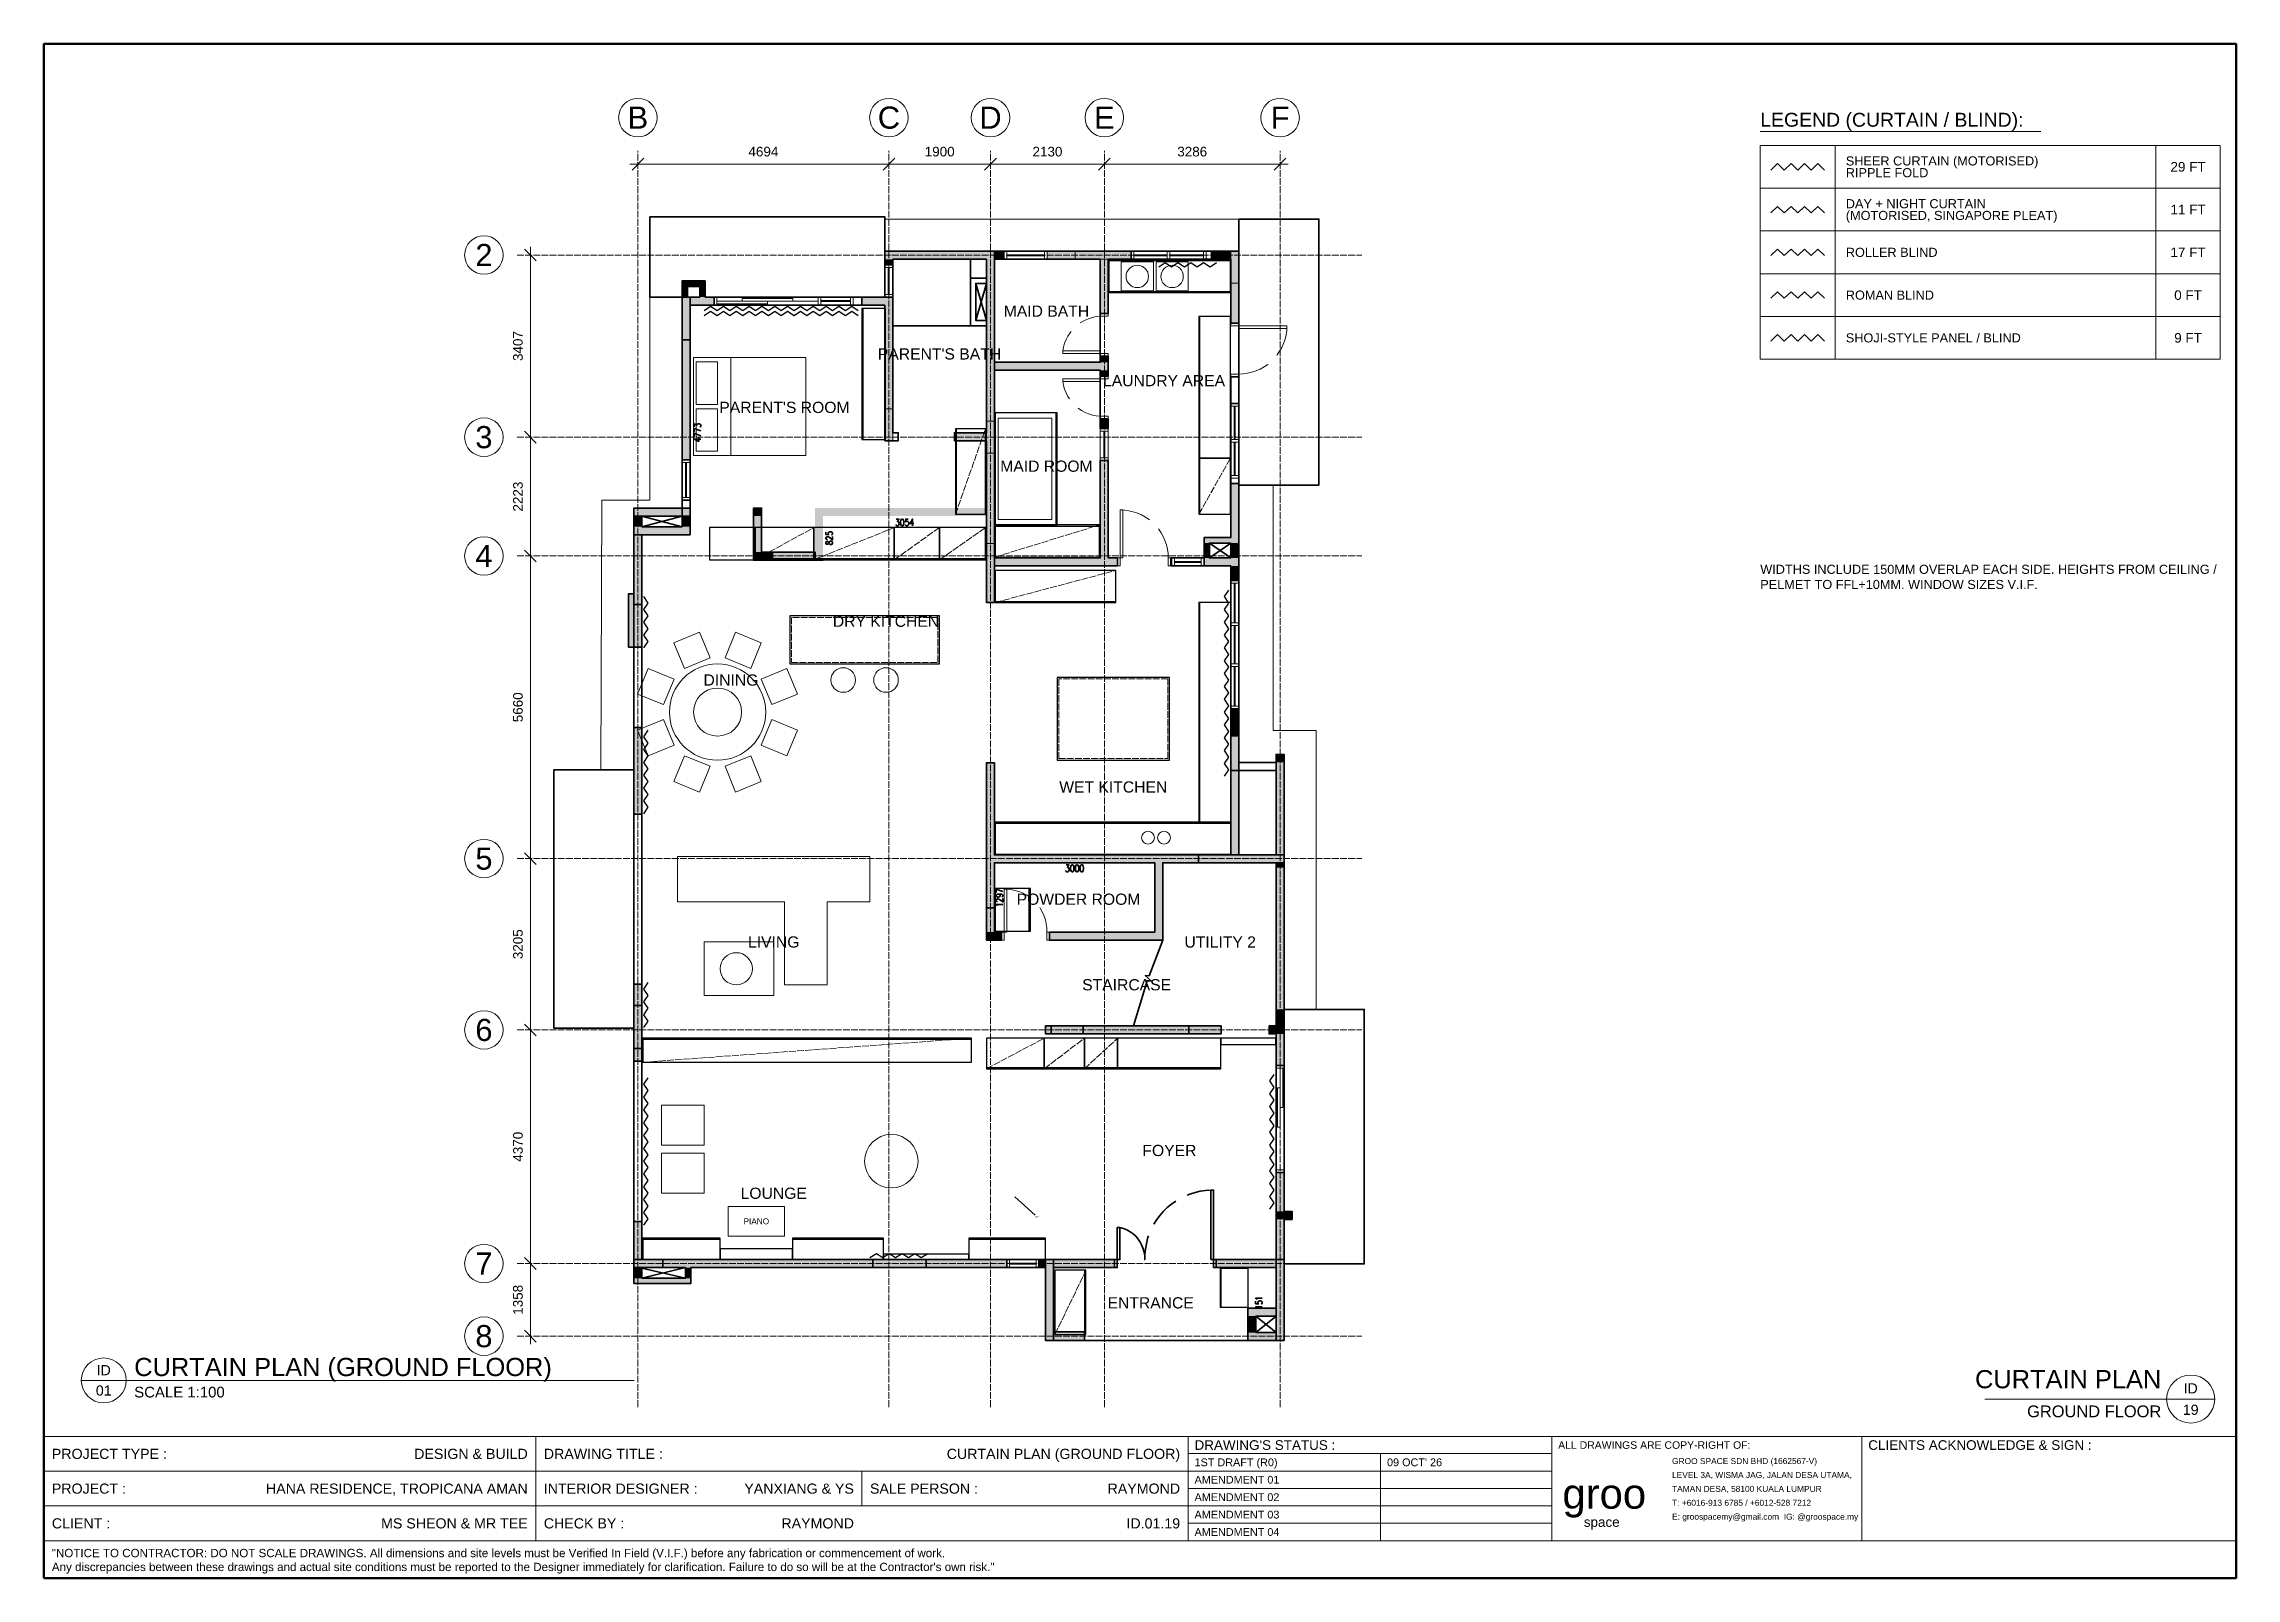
# Model space of a CAD drawing. Header units: millimetres. Extents: x 5 to 415, y 5 to 292.
import ezdxf
from ezdxf.enums import TextEntityAlignment as Align

# ---------------------------------------------------------------- set-up
doc = ezdxf.new("R2010")
doc.units = ezdxf.units.MM
doc.linetypes.add('DASHED', pattern=[1.524, 1.27, -0.254])
for name, color, linetype, lineweight in [('0-SHEET', 7, 'CONTINUOUS', 50), ('0-TITLE', 7, 'CONTINUOUS', 18), ('0-TITLE-TXT', 7, 'CONTINUOUS', 13), ('A-DOOR', 7, 'CONTINUOUS', 18), ('A-GRID', 8, 'DASHED', 13), ('A-GRID-TAG', 7, 'CONTINUOUS', 18), ('A-WALL', 250, 'CONTINUOUS', 35), ('A-WALL-FILL', 250, 'CONTINUOUS', 0), ('A-WALL-NEW', 5, 'CONTINUOUS', 35), ('A-WIND', 7, 'CONTINUOUS', 13), ('I-CURT', 6, 'CONTINUOUS', 25), ('I-DIM', 5, 'CONTINUOUS', 13), ('I-FURN', 7, 'CONTINUOUS', 13), ('I-JOIN', 6, 'CONTINUOUS', 25), ('I-JOIN-HIDDEN', 6, 'DASHED', 13), ('I-NOTE', 1, 'CONTINUOUS', 13), ('I-ROOM', 7, 'CONTINUOUS', 13), ('I-TEXT', 7, 'CONTINUOUS', 13)]:
    doc.layers.add(name, color=color, linetype=linetype, lineweight=lineweight)
doc.styles.get("Standard").update_dxf_attribs({"font": 'arial.ttf'})

msp = doc.modelspace()

# ---------------------------------------------------------------- texts
at = {"layer": '0-TITLE-TXT'}
for s, height, p in [('PROJECT TYPE :', 1.9, (6.5, 28.25)), ('DRAWING TITLE :', 1.9, (98.5, 28.25)), ("DRAWING'S STATUS :", 1.8, (220.2, 29.9)), ('ALL DRAWINGS ARE COPY-RIGHT OF:', 1.4, (288.2, 29.9)), ('CLIENTS ACKNOWLEDGE & SIGN :', 1.8, (346.2, 29.9)), ('1ST DRAFT (R0)', 1.45, (220.2, 26.67)), ("09 OCT' 26", 1.45, (256.2, 26.67)), ('GROO SPACE SDN BHD (1662567-V)', 1.12, (309.5, 26.9)), ('LEVEL 3A, WISMA JAG, JALAN DESA UTAMA,', 1.12, (309.5, 24.3)), ('PROJECT :', 1.9, (6.5, 21.75)), ('INTERIOR DESIGNER :', 1.9, (98.5, 21.75)), ('SALE PERSON :', 1.9, (159.5, 21.75)), ('AMENDMENT 01', 1.45, (220.2, 23.41)), ('AMENDMENT 02', 1.45, (220.2, 20.15)), ('TAMAN DESA, 58100 KUALA LUMPUR', 1.12, (309.5, 21.7)), ('AMENDMENT 03', 1.45, (220.2, 16.89)), ('T: +6016-913 6785 / +6012-528 7212', 1.12, (309.5, 19.1)), ('E: groospacemy@gmail.com  IG: @groospace.my', 1.12, (309.5, 16.5)), ('CLIENT :', 1.9, (6.5, 15.25)), ('CHECK BY :', 1.9, (98.5, 15.25)), ('AMENDMENT 04', 1.45, (220.2, 13.63)), ('"NOTICE TO CONTRACTOR: DO NOT SCALE DRAWINGS. All dimensions and site levels must be Verified In Field (V.I.F.) before any fabrication or commencement of work.', 1.55, (6.5, 9.7)), ('Any discrepancies between these drawings and actual site conditions must be reported to the Designer immediately for clarification. Failure to do so will be at the Contractor\'s own risk."', 1.55, (6.5, 7.1))]:
    msp.add_text(s, height=height, dxfattribs=at).set_placement(p, align=Align.MIDDLE_LEFT)
for s, p in [('DESIGN & BUILD', (95.5, 28.25)), ('CURTAIN PLAN (GROUND FLOOR)', (217.5, 28.25)), ('HANA RESIDENCE, TROPICANA AMAN', (95.5, 21.75)), ('YANXIANG & YS', (156.5, 21.75)), ('RAYMOND', (217.5, 21.75)), ('MS SHEON & MR TEE', (95.5, 15.25)), ('RAYMOND', (156.5, 15.25)), ('ID.01.19', (217.5, 15.25))]:
    msp.add_text(s, height=1.9, dxfattribs=at).set_placement(p, align=Align.MIDDLE_RIGHT)
for s, height, p in [('groo', 5.6, (289, 18)), ('space', 1.8, (293, 14.6))]:
    msp.add_text(s, height=height, dxfattribs=at).set_placement(p)
at = {"layer": 'A-GRID-TAG'}
for s, p in [('B', (116.1, 278.2)), ('C', (163.04, 278.2)), ('D', (182.04, 278.2)), ('E', (203.34, 278.2)), ('F', (236.2, 278.2)), ('2', (87.3, 252.5)), ('3', (87.3, 218.43)), ('4', (87.3, 196.2)), ('5', (87.3, 139.6)), ('6', (87.3, 107.55)), ('7', (87.3, 63.85)), ('8', (87.3, 50.27))]:
    msp.add_text(s, height=4.14, dxfattribs=at).set_placement(p, align=Align.MIDDLE_CENTER)
at = {"layer": 'I-DIM'}
for s, p in [('4694', (139.57, 270.4)), ('1900', (172.54, 270.4)), ('2130', (192.69, 270.4)), ('3286', (219.77, 270.4))]:
    msp.add_text(s, height=1.8, dxfattribs=at).set_placement(p, align=Align.BOTTOM_CENTER)
for s, p in [('3407', (95.1, 235.47)), ('2223', (95.1, 207.31)), ('5660', (95.1, 167.9)), ('3205', (95.1, 123.58)), ('4370', (95.1, 85.7)), ('1358', (95.1, 57.06))]:
    msp.add_text(s, height=1.8, rotation=90, dxfattribs=at).set_placement(p, align=Align.BOTTOM_CENTER)
at = {"layer": 'I-FURN'}
msp.add_text('PIANO', height=1.1, dxfattribs=at).set_placement((138.25, 71.75), align=Align.MIDDLE_CENTER)
at = {"layer": 'I-NOTE', "color": 1}
msp.add_text('LEGEND (CURTAIN / BLIND):', height=2.6, dxfattribs=at).set_placement((326, 276.5))
for s, p in [('SHEER CURTAIN (MOTORISED)', (342, 270.1)), ('RIPPLE FOLD', (342, 267.9)), ('DAY + NIGHT CURTAIN', (342, 262.1)), ('(MOTORISED, SINGAPORE PLEAT)', (342, 259.9)), ('ROLLER BLIND', (342, 253)), ('ROMAN BLIND', (342, 245)), ('SHOJI-STYLE PANEL / BLIND', (342, 237))]:
    msp.add_text(s, height=1.7, dxfattribs=at).set_placement(p, align=Align.MIDDLE_LEFT)
at = {"layer": 'I-NOTE', "color": 1, "insert": (326, 190), "char_height": 1.7, "width": 86, "attachment_point": 7}
msp.add_mtext('WIDTHS INCLUDE 150MM OVERLAP EACH SIDE. HEIGHTS FROM CEILING / PELMET TO FFL+10MM. WINDOW SIZES V.I.F.', dxfattribs=at)
at = {"layer": 'I-ROOM'}
for s, p in [('MAID BATH', (192.5, 242)), ("PARENT'S BATH", (172.5, 234)), ('LAUNDRY AREA', (214.5, 229)), ("PARENT'S ROOM", (143.5, 224)), ('MAID ROOM', (192.5, 213)), ('DRY KITCHEN', (162.5, 184)), ('DINING', (133.5, 173)), ('WET KITCHEN', (205, 153)), ('POWDER ROOM', (198.5, 132)), ('LIVING', (141.5, 124)), ('UTILITY 2', (225, 124)), ('STAIRCASE', (207.5, 116)), ('FOYER', (215.5, 85)), ('LOUNGE', (141.5, 77)), ('ENTRANCE', (212, 56.5))]:
    msp.add_text(s, height=2.1, dxfattribs=at).set_placement(p, align=Align.MIDDLE_CENTER)
at = {"layer": 'I-TEXT'}
for s, height, p in [('29 FT', 1.8, (406, 269)), ('11 FT', 1.8, (406, 261)), ('17 FT', 1.8, (406, 253)), ('0 FT', 1.8, (406, 245)), ('9 FT', 1.8, (406, 237)), ('01', 1.9, (16.2, 40.1)), ('ID', 1.9, (16.2, 43.9)), ('ID', 1.9, (406.5, 40.5)), ('19', 1.9, (406.5, 36.5))]:
    msp.add_text(s, height=height, dxfattribs=at).set_placement(p, align=Align.MIDDLE_CENTER)
for s, height, p in [('CURTAIN PLAN (GROUND FLOOR)', 3.4, (21.9, 42.8)), ('SCALE 1:100', 2, (21.9, 38.8))]:
    msp.add_text(s, height=height, dxfattribs=at).set_placement(p)
msp.add_text('CURTAIN PLAN', height=3.4, dxfattribs=at).set_placement((401, 39.5), align=Align.BOTTOM_RIGHT)
msp.add_text('GROUND FLOOR', height=2.2, dxfattribs=at).set_placement((401, 37.3), align=Align.TOP_RIGHT)

# ---------------------------------------------------------------- hatches: boundary and pattern name
at = {"layer": 'A-WALL-FILL', "true_color": 0x4d4d4d}
h = msp.add_hatch(color=7, dxfattribs=at)
h.dxf.hatch_style = 1
h.paths.add_polyline_path([(182.78, 253.22), (162.28, 253.22), (182.78, 251.72), (182.78, 253.22)])
h = msp.add_hatch(color=7, dxfattribs=at)
h.dxf.hatch_style = 1
h.paths.add_polyline_path([(162.28, 253.22), (182.78, 251.72), (162.28, 251.72), (162.28, 253.22)])
h = msp.add_hatch(color=7, dxfattribs=at)
h.dxf.hatch_style = 1
h.paths.add_polyline_path([(163.78, 251.72), (162.28, 251.72), (163.78, 250.64), (163.78, 251.72)])
h = msp.add_hatch(color=7, dxfattribs=at)
h.dxf.hatch_style = 1
h.paths.add_polyline_path([(162.28, 251.72), (163.78, 250.64), (162.28, 250.64), (162.28, 251.72)])
h = msp.add_hatch(color=7, dxfattribs=at)
h.dxf.hatch_style = 1
h.paths.add_polyline_path([(182.78, 251.72), (181.28, 251.72), (182.78, 239.25), (182.78, 251.72)])
h = msp.add_hatch(color=7, dxfattribs=at)
h.dxf.hatch_style = 1
h.paths.add_polyline_path([(181.28, 251.72), (182.78, 239.25), (181.28, 239.25), (181.28, 251.72)])
h = msp.add_hatch(color=7, dxfattribs=at)
h.dxf.hatch_style = 1
h.paths.add_polyline_path([(184.62, 253.22), (182.78, 253.22), (184.62, 251.72), (184.62, 253.22)])
h = msp.add_hatch(color=7, dxfattribs=at)
h.dxf.hatch_style = 1
h.paths.add_polyline_path([(182.78, 253.22), (184.62, 251.72), (182.78, 251.72), (182.78, 253.22)])
h = msp.add_hatch(color=7, dxfattribs=at)
h.dxf.hatch_style = 1
h.paths.add_polyline_path([(197.88, 253.22), (192.62, 253.22), (197.88, 251.72), (197.88, 253.22)])
h = msp.add_hatch(color=7, dxfattribs=at)
h.dxf.hatch_style = 1
h.paths.add_polyline_path([(192.62, 253.22), (197.88, 251.72), (192.62, 251.72), (192.62, 253.22)])
h = msp.add_hatch(color=7, dxfattribs=at)
h.dxf.hatch_style = 1
h.paths.add_polyline_path([(208.37, 253.22), (197.88, 253.22), (208.37, 251.72), (208.37, 253.22)])
h = msp.add_hatch(color=7, dxfattribs=at)
h.dxf.hatch_style = 1
h.paths.add_polyline_path([(197.88, 253.22), (208.37, 251.72), (197.88, 251.72), (197.88, 253.22)])
h = msp.add_hatch(color=7, dxfattribs=at)
h.dxf.hatch_style = 1
h.paths.add_polyline_path([(204.07, 251.72), (202.57, 251.72), (204.07, 241.54), (204.07, 251.72)])
h = msp.add_hatch(color=7, dxfattribs=at)
h.dxf.hatch_style = 1
h.paths.add_polyline_path([(202.57, 251.72), (204.07, 241.54), (202.57, 241.54), (202.57, 251.72)])
h = msp.add_hatch(color=7, dxfattribs=at)
h.dxf.hatch_style = 1
h.paths.add_polyline_path([(226.97, 253.22), (223.37, 253.22), (226.97, 251.72), (226.97, 253.22)])
h = msp.add_hatch(color=7, dxfattribs=at)
h.dxf.hatch_style = 1
h.paths.add_polyline_path([(223.37, 253.22), (226.97, 251.72), (223.37, 251.72), (223.37, 253.22)])
h = msp.add_hatch(color=7, dxfattribs=at)
h.dxf.hatch_style = 1
h.paths.add_polyline_path([(228.47, 253.22), (226.97, 253.22), (228.47, 247.22), (228.47, 253.22)])
h = msp.add_hatch(color=7, dxfattribs=at)
h.dxf.hatch_style = 1
h.paths.add_polyline_path([(226.97, 253.22), (228.47, 247.22), (226.97, 247.22), (226.97, 253.22)])
h = msp.add_hatch(color=7, dxfattribs=at)
h.dxf.hatch_style = 1
h.paths.add_polyline_path([(128.67, 247.64), (124.35, 247.64), (128.67, 246.64), (128.67, 247.64)])
h = msp.add_hatch(color=7, dxfattribs=at)
h.dxf.hatch_style = 1
h.paths.add_polyline_path([(124.35, 247.64), (128.67, 246.64), (124.35, 246.64), (124.35, 247.64)])
h = msp.add_hatch(color=7, dxfattribs=at)
h.dxf.hatch_style = 1
h.paths.add_polyline_path([(125.35, 246.64), (124.35, 246.64), (125.35, 244.64), (125.35, 246.64)])
h = msp.add_hatch(color=7, dxfattribs=at)
h.dxf.hatch_style = 1
h.paths.add_polyline_path([(124.35, 246.64), (125.35, 244.64), (124.35, 244.64), (124.35, 246.64)])
h = msp.add_hatch(color=7, dxfattribs=at)
h.dxf.hatch_style = 1
h.paths.add_polyline_path([(128.67, 246.64), (127.67, 246.64), (128.67, 244.64), (128.67, 246.64)])
h = msp.add_hatch(color=7, dxfattribs=at)
h.dxf.hatch_style = 1
h.paths.add_polyline_path([(127.67, 246.64), (128.67, 244.64), (127.67, 244.64), (127.67, 246.64)])
h = msp.add_hatch(color=7, dxfattribs=at)
h.dxf.hatch_style = 1
h.paths.add_polyline_path([(228.47, 247.22), (226.97, 247.22), (228.47, 239.73), (228.47, 247.22)])
h = msp.add_hatch(color=7, dxfattribs=at)
h.dxf.hatch_style = 1
h.paths.add_polyline_path([(226.97, 247.22), (228.47, 239.73), (226.97, 239.73), (226.97, 247.22)])
h = msp.add_hatch(color=7, dxfattribs=at)
h.dxf.hatch_style = 1
h.paths.add_polyline_path([(130.35, 244.64), (124.35, 244.64), (130.35, 243.14), (130.35, 244.64)])
h = msp.add_hatch(color=7, dxfattribs=at)
h.dxf.hatch_style = 1
h.paths.add_polyline_path([(124.35, 244.64), (130.35, 243.14), (124.35, 243.14), (124.35, 244.64)])
h = msp.add_hatch(color=7, dxfattribs=at)
h.dxf.hatch_style = 1
h.paths.add_polyline_path([(124.35, 244.64), (124.35, 236.65), (125.85, 244.64), (124.35, 244.64)])
h = msp.add_hatch(color=7, dxfattribs=at)
h.dxf.hatch_style = 1
h.paths.add_polyline_path([(124.35, 236.65), (125.85, 244.64), (125.85, 236.65), (124.35, 236.65)])
h = msp.add_hatch(color=7, dxfattribs=at)
h.dxf.hatch_style = 1
h.paths.add_polyline_path([(125.85, 243.14), (124.35, 243.14), (125.85, 214.17), (125.85, 243.14)])
h = msp.add_hatch(color=7, dxfattribs=at)
h.dxf.hatch_style = 1
h.paths.add_polyline_path([(124.35, 243.14), (125.85, 214.17), (124.35, 214.17), (124.35, 243.14)])
h = msp.add_hatch(color=7, dxfattribs=at)
h.dxf.hatch_style = 1
h.paths.add_polyline_path([(163.78, 244.64), (157.98, 244.64), (163.78, 243.14), (163.78, 244.64)])
h = msp.add_hatch(color=7, dxfattribs=at)
h.dxf.hatch_style = 1
h.paths.add_polyline_path([(157.98, 244.64), (163.78, 243.14), (157.98, 243.14), (157.98, 244.64)])
h = msp.add_hatch(color=7, dxfattribs=at)
h.dxf.hatch_style = 1
h.paths.add_polyline_path([(163.78, 243.14), (162.28, 243.14), (163.78, 223.75), (163.78, 243.14)])
h = msp.add_hatch(color=7, dxfattribs=at)
h.dxf.hatch_style = 1
h.paths.add_polyline_path([(162.28, 243.14), (163.78, 223.75), (162.28, 223.75), (162.28, 243.14)])
h = msp.add_hatch(color=7, dxfattribs=at)
h.dxf.hatch_style = 1
h.paths.add_polyline_path([(182.78, 239.25), (181.28, 239.25), (182.78, 230.95), (182.78, 239.25)])
h = msp.add_hatch(color=7, dxfattribs=at)
h.dxf.hatch_style = 1
h.paths.add_polyline_path([(181.28, 239.25), (182.78, 230.95), (181.28, 230.95), (181.28, 239.25)])
h = msp.add_hatch(color=7, dxfattribs=at)
h.dxf.hatch_style = 1
h.paths.add_polyline_path([(182.78, 230.95), (181.28, 230.95), (182.78, 221.45), (182.78, 230.95)])
h = msp.add_hatch(color=7, dxfattribs=at)
h.dxf.hatch_style = 1
h.paths.add_polyline_path([(181.28, 230.95), (182.78, 221.45), (181.28, 221.45), (181.28, 230.95)])
h = msp.add_hatch(color=7, dxfattribs=at)
h.dxf.hatch_style = 1
h.paths.add_polyline_path([(204.07, 232.45), (182.78, 232.45), (204.07, 230.95), (204.07, 232.45)])
h = msp.add_hatch(color=7, dxfattribs=at)
h.dxf.hatch_style = 1
h.paths.add_polyline_path([(182.78, 232.45), (204.07, 230.95), (182.78, 230.95), (182.78, 232.45)])
h = msp.add_hatch(color=7, dxfattribs=at)
h.dxf.hatch_style = 1
h.paths.add_polyline_path([(204.07, 233.55), (202.57, 233.55), (204.07, 232.45), (204.07, 233.55)])
h = msp.add_hatch(color=7, dxfattribs=at)
h.dxf.hatch_style = 1
h.paths.add_polyline_path([(202.57, 233.55), (204.07, 232.45), (202.57, 232.45), (202.57, 233.55)])
h = msp.add_hatch(color=7, dxfattribs=at)
h.dxf.hatch_style = 1
h.paths.add_polyline_path([(204.07, 230.95), (202.57, 230.95), (204.07, 229.85), (204.07, 230.95)])
h = msp.add_hatch(color=7, dxfattribs=at)
h.dxf.hatch_style = 1
h.paths.add_polyline_path([(202.57, 230.95), (204.07, 229.85), (202.57, 229.85), (202.57, 230.95)])
h = msp.add_hatch(color=7, dxfattribs=at)
h.dxf.hatch_style = 1
h.paths.add_polyline_path([(163.78, 223.75), (162.28, 223.75), (163.78, 217.75), (163.78, 223.75)])
h = msp.add_hatch(color=7, dxfattribs=at)
h.dxf.hatch_style = 1
h.paths.add_polyline_path([(162.28, 223.75), (163.78, 217.75), (162.28, 217.75), (162.28, 223.75)])
h = msp.add_hatch(color=7, dxfattribs=at)
h.dxf.hatch_style = 1
h.paths.add_polyline_path([(182.78, 221.45), (181.28, 221.45), (182.78, 215.45), (182.78, 221.45)])
h = msp.add_hatch(color=7, dxfattribs=at)
h.dxf.hatch_style = 1
h.paths.add_polyline_path([(181.28, 221.45), (182.78, 215.45), (181.28, 215.45), (181.28, 221.45)])
h = msp.add_hatch(color=7, dxfattribs=at)
h.dxf.hatch_style = 1
h.paths.add_polyline_path([(204.07, 221.85), (202.57, 221.85), (204.07, 220.05), (204.07, 221.85)])
h = msp.add_hatch(color=7, dxfattribs=at)
h.dxf.hatch_style = 1
h.paths.add_polyline_path([(202.57, 221.85), (204.07, 220.05), (202.57, 220.05), (202.57, 221.85)])
h = msp.add_hatch(color=7, dxfattribs=at)
h.dxf.hatch_style = 1
h.paths.add_polyline_path([(181.28, 219.25), (175.28, 219.25), (181.28, 217.75), (181.28, 219.25)])
h = msp.add_hatch(color=7, dxfattribs=at)
h.dxf.hatch_style = 1
h.paths.add_polyline_path([(175.28, 219.25), (181.28, 217.75), (175.28, 217.75), (175.28, 219.25)])
h = msp.add_hatch(color=7, dxfattribs=at)
h.dxf.hatch_style = 1
h.paths.add_polyline_path([(182.78, 215.45), (181.28, 215.45), (182.78, 198.53), (182.78, 215.45)])
h = msp.add_hatch(color=7, dxfattribs=at)
h.dxf.hatch_style = 1
h.paths.add_polyline_path([(181.28, 215.45), (182.78, 198.53), (181.28, 198.53), (181.28, 215.45)])
h = msp.add_hatch(color=7, dxfattribs=at)
h.dxf.hatch_style = 1
h.paths.add_polyline_path([(204.07, 214.05), (202.57, 214.05), (204.07, 195.83), (204.07, 214.05)])
h = msp.add_hatch(color=7, dxfattribs=at)
h.dxf.hatch_style = 1
h.paths.add_polyline_path([(202.57, 214.05), (204.07, 195.83), (202.57, 195.83), (202.57, 214.05)])
h = msp.add_hatch(color=7, dxfattribs=at)
h.dxf.hatch_style = 1
h.paths.add_polyline_path([(228.47, 209.73), (226.97, 209.73), (228.47, 199.63), (228.47, 209.73)])
h = msp.add_hatch(color=7, dxfattribs=at)
h.dxf.hatch_style = 1
h.paths.add_polyline_path([(226.97, 209.73), (228.47, 199.63), (226.97, 199.63), (226.97, 209.73)])
h = msp.add_hatch(color=7, dxfattribs=at)
h.dxf.hatch_style = 1
h.paths.add_polyline_path([(125.85, 205.17), (115.35, 205.17), (125.85, 203.67), (125.85, 205.17)])
h = msp.add_hatch(color=7, dxfattribs=at)
h.dxf.hatch_style = 1
h.paths.add_polyline_path([(115.35, 205.17), (125.85, 203.67), (115.35, 203.67), (115.35, 205.17)])
h = msp.add_hatch(color=7, dxfattribs=at)
h.dxf.hatch_style = 1
h.paths.add_polyline_path([(116.85, 203.67), (115.35, 203.67), (116.85, 201.67), (116.85, 203.67)])
h = msp.add_hatch(color=7, dxfattribs=at)
h.dxf.hatch_style = 1
h.paths.add_polyline_path([(115.35, 203.67), (116.85, 201.67), (115.35, 201.67), (115.35, 203.67)])
h = msp.add_hatch(color=7, dxfattribs=at)
h.dxf.hatch_style = 1
h.paths.add_polyline_path([(125.85, 201.67), (115.35, 201.67), (125.85, 200.17), (125.85, 201.67)])
h = msp.add_hatch(color=7, dxfattribs=at)
h.dxf.hatch_style = 1
h.paths.add_polyline_path([(115.35, 201.67), (125.85, 200.17), (115.35, 200.17), (115.35, 201.67)])
h = msp.add_hatch(color=7, dxfattribs=at)
h.dxf.hatch_style = 1
h.paths.add_polyline_path([(125.85, 203.67), (124.35, 203.67), (125.85, 201.67), (125.85, 203.67)])
h = msp.add_hatch(color=7, dxfattribs=at)
h.dxf.hatch_style = 1
h.paths.add_polyline_path([(124.35, 203.67), (125.85, 201.67), (124.35, 201.67), (124.35, 203.67)])
h = msp.add_hatch(color=7, dxfattribs=at)
h.dxf.hatch_style = 1
h.paths.add_polyline_path([(116.85, 200.17), (115.35, 200.17), (116.85, 189.13), (116.85, 200.17)])
h = msp.add_hatch(color=7, dxfattribs=at)
h.dxf.hatch_style = 1
h.paths.add_polyline_path([(115.35, 200.17), (116.85, 189.13), (115.35, 189.13), (115.35, 200.17)])
h = msp.add_hatch(color=7, dxfattribs=at)
h.dxf.hatch_style = 1
h.paths.add_polyline_path([(141.24, 195.43), (149.24, 195.43), (141.24, 196.93), (141.24, 195.43)])
h = msp.add_hatch(color=7, dxfattribs=at)
h.dxf.hatch_style = 1
h.paths.add_polyline_path([(149.24, 195.43), (141.24, 196.93), (149.24, 196.93), (149.24, 195.43)])
h = msp.add_hatch(color=7, dxfattribs=at)
h.dxf.hatch_style = 1
h.paths.add_polyline_path([(182.78, 198.53), (181.28, 198.53), (182.78, 187.53), (182.78, 198.53)])
h = msp.add_hatch(color=7, dxfattribs=at)
h.dxf.hatch_style = 1
h.paths.add_polyline_path([(181.28, 198.53), (182.78, 187.53), (181.28, 187.53), (181.28, 198.53)])
h = msp.add_hatch(color=7, dxfattribs=at)
h.dxf.hatch_style = 1
h.paths.add_polyline_path([(228.47, 199.63), (221.97, 199.63), (228.47, 198.63), (228.47, 199.63)])
h = msp.add_hatch(color=7, dxfattribs=at)
h.dxf.hatch_style = 1
h.paths.add_polyline_path([(221.97, 199.63), (228.47, 198.63), (221.97, 198.63), (221.97, 199.63)])
h = msp.add_hatch(color=7, dxfattribs=at)
h.dxf.hatch_style = 1
h.paths.add_polyline_path([(222.97, 198.63), (221.97, 198.63), (222.97, 195.83), (222.97, 198.63)])
h = msp.add_hatch(color=7, dxfattribs=at)
h.dxf.hatch_style = 1
h.paths.add_polyline_path([(221.97, 198.63), (222.97, 195.83), (221.97, 195.83), (221.97, 198.63)])
h = msp.add_hatch(color=7, dxfattribs=at)
h.dxf.hatch_style = 1
h.paths.add_polyline_path([(228.47, 198.63), (226.97, 198.63), (228.47, 195.83), (228.47, 198.63)])
h = msp.add_hatch(color=7, dxfattribs=at)
h.dxf.hatch_style = 1
h.paths.add_polyline_path([(226.97, 198.63), (228.47, 195.83), (226.97, 195.83), (226.97, 198.63)])
h = msp.add_hatch(color=7, dxfattribs=at)
h.dxf.hatch_style = 1
h.paths.add_polyline_path([(205.79, 195.83), (182.78, 195.83), (205.79, 194.33), (205.79, 195.83)])
h = msp.add_hatch(color=7, dxfattribs=at)
h.dxf.hatch_style = 1
h.paths.add_polyline_path([(182.78, 195.83), (205.79, 194.33), (182.78, 194.33), (182.78, 195.83)])
h = msp.add_hatch(color=7, dxfattribs=at)
h.dxf.hatch_style = 1
h.paths.add_polyline_path([(228.47, 195.83), (221.97, 195.83), (228.47, 194.33), (228.47, 195.83)])
h = msp.add_hatch(color=7, dxfattribs=at)
h.dxf.hatch_style = 1
h.paths.add_polyline_path([(221.97, 195.83), (228.47, 194.33), (221.97, 194.33), (221.97, 195.83)])
h = msp.add_hatch(color=7, dxfattribs=at)
h.dxf.hatch_style = 1
h.paths.add_polyline_path([(228.47, 194.33), (226.97, 194.33), (228.47, 191.63), (228.47, 194.33)])
h = msp.add_hatch(color=7, dxfattribs=at)
h.dxf.hatch_style = 1
h.paths.add_polyline_path([(226.97, 194.33), (228.47, 191.63), (226.97, 191.63), (226.97, 194.33)])
h = msp.add_hatch(color=7, dxfattribs=at)
h.dxf.hatch_style = 1
h.paths.add_polyline_path([(115.35, 189.13), (114.35, 189.13), (115.35, 179.13), (115.35, 189.13)])
h = msp.add_hatch(color=7, dxfattribs=at)
h.dxf.hatch_style = 1
h.paths.add_polyline_path([(114.35, 189.13), (115.35, 179.13), (114.35, 179.13), (114.35, 189.13)])
h = msp.add_hatch(color=7, dxfattribs=at)
h.dxf.hatch_style = 1
h.paths.add_polyline_path([(116.85, 189.13), (115.35, 189.13), (116.85, 179.13), (116.85, 189.13)])
h = msp.add_hatch(color=7, dxfattribs=at)
h.dxf.hatch_style = 1
h.paths.add_polyline_path([(115.35, 189.13), (116.85, 179.13), (115.35, 179.13), (115.35, 189.13)])
h = msp.add_hatch(color=7, dxfattribs=at)
h.dxf.hatch_style = 1
h.paths.add_polyline_path([(116.85, 179.13), (116.85, 187.13), (115.35, 179.13), (116.85, 179.13)])
h = msp.add_hatch(color=7, dxfattribs=at)
h.dxf.hatch_style = 1
h.paths.add_polyline_path([(116.85, 187.13), (115.35, 179.13), (115.35, 187.13), (116.85, 187.13)])
h = msp.add_hatch(color=7, dxfattribs=at)
h.dxf.hatch_style = 1
h.paths.add_polyline_path([(116.85, 164.12), (115.35, 164.12), (116.85, 147.92), (116.85, 164.12)])
h = msp.add_hatch(color=7, dxfattribs=at)
h.dxf.hatch_style = 1
h.paths.add_polyline_path([(115.35, 164.12), (116.85, 147.92), (115.35, 147.92), (115.35, 164.12)])
h = msp.add_hatch(color=7, dxfattribs=at)
h.dxf.hatch_style = 1
h.paths.add_polyline_path([(228.47, 167.62), (226.97, 167.62), (228.47, 162.58), (228.47, 167.62)])
h = msp.add_hatch(color=7, dxfattribs=at)
h.dxf.hatch_style = 1
h.paths.add_polyline_path([(226.97, 167.62), (228.47, 162.58), (226.97, 162.58), (226.97, 167.62)])
h = msp.add_hatch(color=7, dxfattribs=at)
h.dxf.hatch_style = 1
h.paths.add_polyline_path([(228.47, 162.58), (226.97, 162.58), (228.47, 156.08), (228.47, 162.58)])
h = msp.add_hatch(color=7, dxfattribs=at)
h.dxf.hatch_style = 1
h.paths.add_polyline_path([(226.97, 162.58), (228.47, 156.08), (226.97, 156.08), (226.97, 162.58)])
h = msp.add_hatch(color=7, dxfattribs=at)
h.dxf.hatch_style = 1
h.paths.add_polyline_path([(182.78, 157.52), (181.28, 157.52), (182.78, 151.82), (182.78, 157.52)])
h = msp.add_hatch(color=7, dxfattribs=at)
h.dxf.hatch_style = 1
h.paths.add_polyline_path([(181.28, 157.52), (182.78, 151.82), (181.28, 151.82), (181.28, 157.52)])
h = msp.add_hatch(color=7, dxfattribs=at)
h.dxf.hatch_style = 1
h.paths.add_polyline_path([(228.47, 156.08), (226.97, 156.08), (228.47, 140.32), (228.47, 156.08)])
h = msp.add_hatch(color=7, dxfattribs=at)
h.dxf.hatch_style = 1
h.paths.add_polyline_path([(226.97, 156.08), (228.47, 140.32), (226.97, 140.32), (226.97, 156.08)])
h = msp.add_hatch(color=7, dxfattribs=at)
h.dxf.hatch_style = 1
h.paths.add_polyline_path([(236.95, 159.08), (235.45, 159.08), (236.95, 157.58), (236.95, 159.08)])
h = msp.add_hatch(color=7, dxfattribs=at)
h.dxf.hatch_style = 1
h.paths.add_polyline_path([(235.45, 159.08), (236.95, 157.58), (235.45, 157.58), (235.45, 159.08)])
h = msp.add_hatch(color=7, dxfattribs=at)
h.dxf.hatch_style = 1
h.paths.add_polyline_path([(236.95, 157.58), (235.45, 157.58), (236.95, 140.32), (236.95, 157.58)])
h = msp.add_hatch(color=7, dxfattribs=at)
h.dxf.hatch_style = 1
h.paths.add_polyline_path([(235.45, 157.58), (236.95, 140.32), (235.45, 140.32), (235.45, 157.58)])
h = msp.add_hatch(color=7, dxfattribs=at)
h.dxf.hatch_style = 1
h.paths.add_polyline_path([(182.78, 151.82), (181.28, 151.82), (182.78, 140.3), (182.78, 151.82)])
h = msp.add_hatch(color=7, dxfattribs=at)
h.dxf.hatch_style = 1
h.paths.add_polyline_path([(181.28, 151.82), (182.78, 140.3), (181.28, 140.3), (181.28, 151.82)])
h = msp.add_hatch(color=7, dxfattribs=at)
h.dxf.hatch_style = 1
h.paths.add_polyline_path([(236.95, 140.3), (181.28, 140.3), (236.95, 138.82), (236.95, 140.3)])
h = msp.add_hatch(color=7, dxfattribs=at)
h.dxf.hatch_style = 1
h.paths.add_polyline_path([(181.28, 140.3), (236.95, 138.82), (181.28, 138.82), (181.28, 140.3)])
h = msp.add_hatch(color=7, dxfattribs=at)
h.dxf.hatch_style = 1
h.paths.add_polyline_path([(236.95, 140.32), (220.95, 140.32), (236.95, 138.82), (236.95, 140.32)])
h = msp.add_hatch(color=7, dxfattribs=at)
h.dxf.hatch_style = 1
h.paths.add_polyline_path([(220.95, 140.32), (236.95, 138.82), (220.95, 138.82), (220.95, 140.32)])
h = msp.add_hatch(color=7, dxfattribs=at)
h.dxf.hatch_style = 1
h.paths.add_polyline_path([(236.95, 140.32), (226.97, 140.32), (236.95, 140.3), (236.95, 140.32)])
h = msp.add_hatch(color=7, dxfattribs=at)
h.dxf.hatch_style = 1
h.paths.add_polyline_path([(226.97, 140.32), (236.95, 140.3), (226.97, 140.3), (226.97, 140.32)])
h = msp.add_hatch(color=7, dxfattribs=at)
h.dxf.hatch_style = 1
h.paths.add_polyline_path([(182.78, 138.82), (181.28, 138.82), (182.78, 125.86), (182.78, 138.82)])
h = msp.add_hatch(color=7, dxfattribs=at)
h.dxf.hatch_style = 1
h.paths.add_polyline_path([(181.28, 138.82), (182.78, 125.86), (181.28, 125.86), (181.28, 138.82)])
h = msp.add_hatch(color=7, dxfattribs=at)
h.dxf.hatch_style = 1
h.paths.add_polyline_path([(214.27, 138.82), (212.77, 138.82), (214.27, 125.86), (214.27, 138.82)])
h = msp.add_hatch(color=7, dxfattribs=at)
h.dxf.hatch_style = 1
h.paths.add_polyline_path([(212.77, 138.82), (214.27, 125.86), (212.77, 125.86), (212.77, 138.82)])
h = msp.add_hatch(color=7, dxfattribs=at)
h.dxf.hatch_style = 1
h.paths.add_polyline_path([(236.95, 138.82), (235.45, 138.82), (236.95, 138.06), (236.95, 138.82)])
h = msp.add_hatch(color=7, dxfattribs=at)
h.dxf.hatch_style = 1
h.paths.add_polyline_path([(235.45, 138.82), (236.95, 138.06), (235.45, 138.06), (235.45, 138.82)])
h = msp.add_hatch(color=7, dxfattribs=at)
h.dxf.hatch_style = 1
h.paths.add_polyline_path([(236.95, 138.06), (235.45, 138.06), (236.95, 111.39), (236.95, 138.06)])
h = msp.add_hatch(color=7, dxfattribs=at)
h.dxf.hatch_style = 1
h.paths.add_polyline_path([(235.45, 138.06), (236.95, 111.39), (235.45, 111.39), (235.45, 138.06)])
h = msp.add_hatch(color=7, dxfattribs=at)
h.dxf.hatch_style = 1
h.paths.add_polyline_path([(181.28, 124.36), (182.78, 124.36), (181.28, 130.36), (181.28, 124.36)])
h = msp.add_hatch(color=7, dxfattribs=at)
h.dxf.hatch_style = 1
h.paths.add_polyline_path([(182.78, 124.36), (181.28, 130.36), (182.78, 130.36), (182.78, 124.36)])
h = msp.add_hatch(color=7, dxfattribs=at)
h.dxf.hatch_style = 1
h.paths.add_polyline_path([(184.08, 125.86), (181.28, 125.86), (184.08, 124.36), (184.08, 125.86)])
h = msp.add_hatch(color=7, dxfattribs=at)
h.dxf.hatch_style = 1
h.paths.add_polyline_path([(181.28, 125.86), (184.08, 124.36), (181.28, 124.36), (181.28, 125.86)])
h = msp.add_hatch(color=7, dxfattribs=at)
h.dxf.hatch_style = 1
h.paths.add_polyline_path([(214.27, 125.86), (193.08, 125.86), (214.27, 124.36), (214.27, 125.86)])
h = msp.add_hatch(color=7, dxfattribs=at)
h.dxf.hatch_style = 1
h.paths.add_polyline_path([(193.08, 125.86), (214.27, 124.36), (193.08, 124.36), (193.08, 125.86)])
h = msp.add_hatch(color=7, dxfattribs=at)
h.dxf.hatch_style = 1
h.paths.add_polyline_path([(116.85, 116.13), (115.35, 116.13), (116.85, 107.89), (116.85, 116.13)])
h = msp.add_hatch(color=7, dxfattribs=at)
h.dxf.hatch_style = 1
h.paths.add_polyline_path([(115.35, 116.13), (116.85, 107.89), (115.35, 107.89), (115.35, 116.13)])
h = msp.add_hatch(color=7, dxfattribs=at)
h.dxf.hatch_style = 1
h.paths.add_polyline_path([(116.85, 104.09), (116.85, 112.09), (115.35, 104.09), (116.85, 104.09)])
h = msp.add_hatch(color=7, dxfattribs=at)
h.dxf.hatch_style = 1
h.paths.add_polyline_path([(116.85, 112.09), (115.35, 104.09), (115.35, 112.09), (116.85, 112.09)])
h = msp.add_hatch(color=7, dxfattribs=at)
h.dxf.hatch_style = 1
h.paths.add_polyline_path([(236.95, 111.39), (235.45, 111.39), (236.95, 108.29), (236.95, 111.39)])
h = msp.add_hatch(color=7, dxfattribs=at)
h.dxf.hatch_style = 1
h.paths.add_polyline_path([(235.45, 111.39), (236.95, 108.29), (235.45, 108.29), (235.45, 111.39)])
h = msp.add_hatch(color=7, dxfattribs=at)
h.dxf.hatch_style = 1
h.paths.add_polyline_path([(116.85, 107.89), (115.35, 107.89), (116.85, 101.73), (116.85, 107.89)])
h = msp.add_hatch(color=7, dxfattribs=at)
h.dxf.hatch_style = 1
h.paths.add_polyline_path([(115.35, 107.89), (116.85, 101.73), (115.35, 101.73), (115.35, 107.89)])
h = msp.add_hatch(color=7, dxfattribs=at)
h.dxf.hatch_style = 1
h.paths.add_polyline_path([(225.15, 108.29), (192.34, 108.29), (225.15, 106.79), (225.15, 108.29)])
h = msp.add_hatch(color=7, dxfattribs=at)
h.dxf.hatch_style = 1
h.paths.add_polyline_path([(192.34, 108.29), (225.15, 106.79), (192.34, 106.79), (192.34, 108.29)])
h = msp.add_hatch(color=7, dxfattribs=at)
h.dxf.hatch_style = 1
h.paths.add_polyline_path([(199.4, 106.79), (199.4, 108.29), (193.4, 106.79), (199.4, 106.79)])
h = msp.add_hatch(color=7, dxfattribs=at)
h.dxf.hatch_style = 1
h.paths.add_polyline_path([(199.4, 108.29), (193.4, 106.79), (193.4, 108.29), (199.4, 108.29)])
h = msp.add_hatch(color=7, dxfattribs=at)
h.dxf.hatch_style = 1
h.paths.add_polyline_path([(225.15, 106.79), (225.15, 108.29), (219.15, 106.79), (225.15, 106.79)])
h = msp.add_hatch(color=7, dxfattribs=at)
h.dxf.hatch_style = 1
h.paths.add_polyline_path([(225.15, 108.29), (219.15, 106.79), (219.15, 108.29), (225.15, 108.29)])
h = msp.add_hatch(color=7, dxfattribs=at)
h.dxf.hatch_style = 1
h.paths.add_polyline_path([(236.95, 108.29), (234.15, 108.29), (236.95, 106.79), (236.95, 108.29)])
h = msp.add_hatch(color=7, dxfattribs=at)
h.dxf.hatch_style = 1
h.paths.add_polyline_path([(234.15, 108.29), (236.95, 106.79), (234.15, 106.79), (234.15, 108.29)])
h = msp.add_hatch(color=7, dxfattribs=at)
h.dxf.hatch_style = 1
h.paths.add_polyline_path([(236.95, 106.79), (235.45, 106.79), (236.95, 100.89), (236.95, 106.79)])
h = msp.add_hatch(color=7, dxfattribs=at)
h.dxf.hatch_style = 1
h.paths.add_polyline_path([(235.45, 106.79), (236.95, 100.89), (235.45, 100.89), (235.45, 106.79)])
h = msp.add_hatch(color=7, dxfattribs=at)
h.dxf.hatch_style = 1
h.paths.add_polyline_path([(236.95, 80.89), (235.45, 80.89), (236.95, 73.59), (236.95, 80.89)])
h = msp.add_hatch(color=7, dxfattribs=at)
h.dxf.hatch_style = 1
h.paths.add_polyline_path([(235.45, 80.89), (236.95, 73.59), (235.45, 73.59), (235.45, 80.89)])
h = msp.add_hatch(color=7, dxfattribs=at)
h.dxf.hatch_style = 1
h.paths.add_polyline_path([(116.85, 71.73), (115.35, 71.73), (116.85, 64.59), (116.85, 71.73)])
h = msp.add_hatch(color=7, dxfattribs=at)
h.dxf.hatch_style = 1
h.paths.add_polyline_path([(115.35, 71.73), (116.85, 64.59), (115.35, 64.59), (115.35, 71.73)])
h = msp.add_hatch(color=7, dxfattribs=at)
h.dxf.hatch_style = 1
h.paths.add_polyline_path([(190.44, 72.59), (190.44, 72.51), (191.14, 72.61), (190.44, 72.59)])
h = msp.add_hatch(color=7, dxfattribs=at)
h.dxf.hatch_style = 1
h.paths.add_polyline_path([(190.44, 72.51), (191.14, 72.61), (191.14, 72.55), (190.44, 72.51)])
h = msp.add_hatch(color=7, dxfattribs=at)
h.dxf.hatch_style = 1
h.paths.add_polyline_path([(238.45, 73.59), (235.45, 73.59), (238.45, 72.09), (238.45, 73.59)])
h = msp.add_hatch(color=7, dxfattribs=at)
h.dxf.hatch_style = 1
h.paths.add_polyline_path([(235.45, 73.59), (238.45, 72.09), (235.45, 72.09), (235.45, 73.59)])
h = msp.add_hatch(color=7, dxfattribs=at)
h.dxf.hatch_style = 1
h.paths.add_polyline_path([(236.95, 72.09), (235.45, 72.09), (236.95, 64.59), (236.95, 72.09)])
h = msp.add_hatch(color=7, dxfattribs=at)
h.dxf.hatch_style = 1
h.paths.add_polyline_path([(235.45, 72.09), (236.95, 64.59), (235.45, 64.59), (235.45, 72.09)])
h = msp.add_hatch(color=7, dxfattribs=at)
h.dxf.hatch_style = 1
h.paths.add_polyline_path([(120.75, 64.59), (115.35, 64.59), (120.75, 63.09), (120.75, 64.59)])
h = msp.add_hatch(color=7, dxfattribs=at)
h.dxf.hatch_style = 1
h.paths.add_polyline_path([(115.35, 64.59), (120.75, 63.09), (115.35, 63.09), (115.35, 64.59)])
h = msp.add_hatch(color=7, dxfattribs=at)
h.dxf.hatch_style = 1
h.paths.add_polyline_path([(116.85, 63.09), (115.35, 63.09), (116.85, 61.09), (116.85, 63.09)])
h = msp.add_hatch(color=7, dxfattribs=at)
h.dxf.hatch_style = 1
h.paths.add_polyline_path([(115.35, 63.09), (116.85, 61.09), (115.35, 61.09), (115.35, 63.09)])
h = msp.add_hatch(color=7, dxfattribs=at)
h.dxf.hatch_style = 1
h.paths.add_polyline_path([(185.1, 64.59), (120.75, 64.59), (185.1, 63.09), (185.1, 64.59)])
h = msp.add_hatch(color=7, dxfattribs=at)
h.dxf.hatch_style = 1
h.paths.add_polyline_path([(120.75, 64.59), (185.1, 63.09), (120.75, 63.09), (120.75, 64.59)])
h = msp.add_hatch(color=7, dxfattribs=at)
h.dxf.hatch_style = 1
h.paths.add_polyline_path([(125.97, 63.09), (124.97, 63.09), (125.97, 61.09), (125.97, 63.09)])
h = msp.add_hatch(color=7, dxfattribs=at)
h.dxf.hatch_style = 1
h.paths.add_polyline_path([(124.97, 63.09), (125.97, 61.09), (124.97, 61.09), (124.97, 63.09)])
h = msp.add_hatch(color=7, dxfattribs=at)
h.dxf.hatch_style = 1
h.paths.add_polyline_path([(170.04, 64.59), (160.04, 64.59), (170.04, 63.09), (170.04, 64.59)])
h = msp.add_hatch(color=7, dxfattribs=at)
h.dxf.hatch_style = 1
h.paths.add_polyline_path([(160.04, 64.59), (170.04, 63.09), (160.04, 63.09), (160.04, 64.59)])
h = msp.add_hatch(color=7, dxfattribs=at)
h.dxf.hatch_style = 1
h.paths.add_polyline_path([(192.34, 64.59), (191.1, 64.59), (192.34, 63.09), (192.34, 64.59)])
h = msp.add_hatch(color=7, dxfattribs=at)
h.dxf.hatch_style = 1
h.paths.add_polyline_path([(191.1, 64.59), (192.34, 63.09), (191.1, 63.09), (191.1, 64.59)])
h = msp.add_hatch(color=7, dxfattribs=at)
h.dxf.hatch_style = 1
h.paths.add_polyline_path([(193.84, 64.59), (192.34, 64.59), (193.84, 49.44), (193.84, 64.59)])
h = msp.add_hatch(color=7, dxfattribs=at)
h.dxf.hatch_style = 1
h.paths.add_polyline_path([(192.34, 64.59), (193.84, 49.44), (192.34, 49.44), (192.34, 64.59)])
h = msp.add_hatch(color=7, dxfattribs=at)
h.dxf.hatch_style = 1
h.paths.add_polyline_path([(205.25, 64.59), (193.84, 64.59), (205.25, 63.09), (205.25, 64.59)])
h = msp.add_hatch(color=7, dxfattribs=at)
h.dxf.hatch_style = 1
h.paths.add_polyline_path([(193.84, 64.59), (205.25, 63.09), (193.84, 63.09), (193.84, 64.59)])
h = msp.add_hatch(color=7, dxfattribs=at)
h.dxf.hatch_style = 1
h.paths.add_polyline_path([(235.45, 64.59), (224.25, 64.59), (235.45, 63.09), (235.45, 64.59)])
h = msp.add_hatch(color=7, dxfattribs=at)
h.dxf.hatch_style = 1
h.paths.add_polyline_path([(224.25, 64.59), (235.45, 63.09), (224.25, 63.09), (224.25, 64.59)])
h = msp.add_hatch(color=7, dxfattribs=at)
h.dxf.hatch_style = 1
h.paths.add_polyline_path([(236.95, 64.59), (235.45, 64.59), (236.95, 49.44), (236.95, 64.59)])
h = msp.add_hatch(color=7, dxfattribs=at)
h.dxf.hatch_style = 1
h.paths.add_polyline_path([(235.45, 64.59), (236.95, 49.44), (235.45, 49.44), (235.45, 64.59)])
h = msp.add_hatch(color=7, dxfattribs=at)
h.dxf.hatch_style = 1
h.paths.add_polyline_path([(125.97, 61.09), (115.35, 61.09), (125.97, 60.09), (125.97, 61.09)])
h = msp.add_hatch(color=7, dxfattribs=at)
h.dxf.hatch_style = 1
h.paths.add_polyline_path([(115.35, 61.09), (125.97, 60.09), (115.35, 60.09), (115.35, 61.09)])
h = msp.add_hatch(color=7, dxfattribs=at)
h.dxf.hatch_style = 1
h.paths.add_polyline_path([(235.45, 55.53), (230.19, 55.53), (235.45, 54.03), (235.45, 55.53)])
h = msp.add_hatch(color=7, dxfattribs=at)
h.dxf.hatch_style = 1
h.paths.add_polyline_path([(230.19, 55.53), (235.45, 54.03), (230.19, 54.03), (230.19, 55.53)])
h = msp.add_hatch(color=7, dxfattribs=at)
h.dxf.hatch_style = 1
h.paths.add_polyline_path([(231.69, 54.03), (230.19, 54.03), (231.69, 50.94), (231.69, 54.03)])
h = msp.add_hatch(color=7, dxfattribs=at)
h.dxf.hatch_style = 1
h.paths.add_polyline_path([(230.19, 54.03), (231.69, 50.94), (230.19, 50.94), (230.19, 54.03)])
h = msp.add_hatch(color=7, dxfattribs=at)
h.dxf.hatch_style = 1
h.paths.add_polyline_path([(199.64, 51.1), (193.84, 51.1), (199.64, 49.44), (199.64, 51.1)])
h = msp.add_hatch(color=7, dxfattribs=at)
h.dxf.hatch_style = 1
h.paths.add_polyline_path([(193.84, 51.1), (199.64, 49.44), (193.84, 49.44), (193.84, 51.1)])
h = msp.add_hatch(color=7, dxfattribs=at)
h.dxf.hatch_style = 1
h.paths.add_polyline_path([(235.45, 50.94), (230.19, 50.94), (235.45, 49.44), (235.45, 50.94)])
h = msp.add_hatch(color=7, dxfattribs=at)
h.dxf.hatch_style = 1
h.paths.add_polyline_path([(230.19, 50.94), (235.45, 49.44), (230.19, 49.44), (230.19, 50.94)])
at = {"layer": 'A-WALL-NEW', "true_color": 0x4554a5}
h = msp.add_hatch(color=7, dxfattribs=at)
h.dxf.hatch_style = 1
h.paths.add_polyline_path([(139.24, 205.17), (137.74, 205.17), (139.24, 203.67), (139.24, 205.17)])
h = msp.add_hatch(color=7, dxfattribs=at)
h.dxf.hatch_style = 1
h.paths.add_polyline_path([(137.74, 205.17), (139.24, 203.67), (137.74, 203.67), (137.74, 205.17)])
h = msp.add_hatch(color=7, dxfattribs=at)
h.dxf.hatch_style = 1
h.paths.add_polyline_path([(181.28, 205.17), (149.24, 205.17), (181.28, 203.67), (181.28, 205.17)])
h = msp.add_hatch(color=7, dxfattribs=at)
h.dxf.hatch_style = 1
h.paths.add_polyline_path([(149.24, 205.17), (181.28, 203.67), (149.24, 203.67), (149.24, 205.17)])
h = msp.add_hatch(color=7, dxfattribs=at)
h.dxf.hatch_style = 1
h.paths.add_polyline_path([(139.24, 203.67), (137.74, 203.67), (139.24, 196.93), (139.24, 203.67)])
h = msp.add_hatch(color=7, dxfattribs=at)
h.dxf.hatch_style = 1
h.paths.add_polyline_path([(137.74, 203.67), (139.24, 196.93), (137.74, 196.93), (137.74, 203.67)])
h = msp.add_hatch(color=7, dxfattribs=at)
h.dxf.hatch_style = 1
h.paths.add_polyline_path([(150.74, 203.67), (149.24, 203.67), (150.74, 195.43), (150.74, 203.67)])
h = msp.add_hatch(color=7, dxfattribs=at)
h.dxf.hatch_style = 1
h.paths.add_polyline_path([(149.24, 203.67), (150.74, 195.43), (149.24, 195.43), (149.24, 203.67)])
h = msp.add_hatch(color=7, dxfattribs=at)
h.dxf.hatch_style = 1
h.paths.add_polyline_path([(141.24, 196.93), (137.74, 196.93), (141.24, 195.43), (141.24, 196.93)])
h = msp.add_hatch(color=7, dxfattribs=at)
h.dxf.hatch_style = 1
h.paths.add_polyline_path([(137.74, 196.93), (141.24, 195.43), (137.74, 195.43), (137.74, 196.93)])

# ---------------------------------------------------------------- linework, layer by layer
at = {"layer": '0-SHEET'}
msp.add_lwpolyline([(5, 5), (415, 5), (415, 292), (5, 292)], close=True, dxfattribs=at)
at = {"layer": '0-TITLE'}
for p, q in [((5, 31.5), (415, 31.5)), ((97, 12), (97, 31.5)), ((219, 12), (219, 31.5)), ((287, 12), (287, 31.5)), ((345, 12), (345, 31.5)), ((5, 25), (219, 25)), ((158, 18.5), (158, 25)), ((219, 28.3), (287, 28.3)), ((219, 25.04), (287, 25.04)), ((255, 12), (255, 28.3)), ((219, 21.78), (287, 21.78)), ((5, 18.5), (219, 18.5)), ((219, 18.52), (287, 18.52)), ((219, 15.26), (287, 15.26)), ((5, 12), (415, 12))]:
    msp.add_line(p, q, dxfattribs=at)
at = {"layer": 'A-DOOR'}
for points in [[(162.28, 244.64), (162.28, 250.64), (163.78, 250.64), (163.78, 244.64), (162.28, 244.64)], [(162.28, 250.64), (162.28, 250.14), (163.78, 250.14), (163.78, 250.64), (162.28, 250.64)], [(162.92, 250.14), (162.92, 245.14)], [(163.12, 250.14), (163.12, 245.14)], [(184.62, 253.22), (192.62, 253.22), (192.62, 251.72), (184.62, 251.72), (184.62, 253.22)], [(185.12, 253.22), (184.62, 253.22), (184.62, 251.72), (185.12, 251.72), (185.12, 253.22)], [(192.12, 252.56), (185.12, 252.56)], [(192.12, 252.36), (185.12, 252.36)], [(192.62, 253.22), (192.12, 253.22), (192.12, 251.72), (192.62, 251.72), (192.62, 253.22)], [(208.37, 253.22), (222.37, 253.22), (222.37, 251.72), (208.37, 251.72), (208.37, 253.22)], [(208.87, 253.22), (208.37, 253.22), (208.37, 251.72), (208.87, 251.72), (208.87, 253.22)], [(215.11, 252.56), (208.87, 252.56)], [(215.11, 252.36), (208.87, 252.36)], [(215.61, 253.22), (215.11, 253.22), (215.11, 251.72), (215.61, 251.72), (215.61, 253.22)], [(221.87, 252.56), (215.61, 252.56)], [(221.87, 252.36), (215.61, 252.36)], [(222.37, 253.22), (221.87, 253.22), (221.87, 251.72), (222.37, 251.72), (222.37, 253.22)], [(130.35, 244.64), (130.35, 243.14), (156.34, 243.14), (156.34, 244.64), (130.35, 244.64)], [(130.85, 244.64), (130.35, 244.64), (130.35, 243.14), (130.85, 243.14), (130.85, 244.64)], [(149.84, 243.88), (130.85, 243.88)], [(140.34, 243.88), (140.34, 243.38), (130.85, 243.38), (130.85, 243.88), (140.34, 243.88)], [(145.08, 244.38), (145.08, 243.88), (135.59, 243.88), (135.59, 244.38), (145.08, 244.38)], [(150.34, 244.64), (149.84, 244.64), (149.84, 243.14), (150.34, 243.14), (150.34, 244.64)], [(150.34, 243.98), (155.84, 243.98)], [(150.34, 243.78), (155.84, 243.78)], [(156.34, 244.64), (155.84, 244.64), (155.84, 243.14), (156.34, 243.14), (156.34, 244.64)], [(162.28, 245.14), (162.28, 244.64), (163.78, 244.64), (163.78, 245.14), (162.28, 245.14)], [(197.1, 238.17), (196.92, 237.95), (196.52, 237.33), (196.18, 236.67), (195.9, 235.99), (195.7, 235.27), (195.58, 234.55)], [(202.57, 241.05), (201.83, 240.97), (201.11, 240.81), (200.39, 240.59), (199.72, 240.31), (199.08, 239.95), (198.84, 239.79)], [(204.07, 241.05), (204.07, 241.54), (202.57, 241.54), (202.57, 241.05), (204.07, 241.05)], [(226.97, 239.73), (226.97, 239.23), (228.47, 239.23), (228.47, 239.73), (226.97, 239.73)], [(228.47, 239.23), (228.47, 238.73), (237.47, 238.73), (237.47, 239.23), (228.47, 239.23)], [(235.61, 233.77), (235.65, 233.81), (236.11, 234.49), (236.53, 235.21), (236.85, 235.97), (237.13, 236.77), (237.31, 237.57), (237.43, 238.39), (237.47, 239.23)], [(202.57, 234.05), (202.57, 234.55), (195.58, 234.55), (195.58, 234.05), (202.57, 234.05)], [(204.07, 233.55), (204.07, 234.05), (202.57, 234.05), (202.57, 233.55), (204.07, 233.55)], [(204.07, 229.85), (204.07, 229.35), (202.57, 229.35), (202.57, 229.85), (204.07, 229.85)], [(226.97, 230.23), (226.97, 229.73), (228.47, 229.73), (228.47, 230.23), (226.97, 230.23)], [(228.47, 230.23), (229.29, 230.27), (230.11, 230.37), (230.93, 230.57), (231.71, 230.83), (232.47, 231.17), (233.21, 231.57), (233.89, 232.05), (233.93, 232.07)], [(202.57, 229.35), (202.57, 228.85), (195.58, 228.85), (195.58, 229.35), (202.57, 229.35)], [(196.8, 225.61), (196.52, 226.05), (196.18, 226.71), (195.9, 227.41), (195.7, 228.11), (195.58, 228.85)], [(202.57, 222.35), (201.83, 222.41), (201.11, 222.57), (200.39, 222.79), (199.72, 223.07), (199.08, 223.43), (198.46, 223.85), (198.44, 223.87)], [(204.07, 222.35), (204.07, 221.85), (202.57, 221.85), (202.57, 222.35), (204.07, 222.35)], [(228.47, 224.73), (228.47, 210.73), (226.97, 210.73), (226.97, 224.73), (228.47, 224.73)], [(228.47, 224.23), (228.47, 224.73), (226.97, 224.73), (226.97, 224.23), (228.47, 224.23)], [(227.61, 217.97), (227.61, 224.23)], [(227.81, 217.97), (227.81, 224.23)], [(202.57, 214.05), (202.57, 220.05), (204.07, 220.05), (204.07, 214.05), (202.57, 214.05)], [(202.57, 220.05), (202.57, 219.55), (204.07, 219.55), (204.07, 220.05), (202.57, 220.05)], [(203.21, 219.55), (203.21, 214.55)], [(203.41, 219.55), (203.41, 214.55)], [(228.47, 217.47), (228.47, 217.97), (226.97, 217.97), (226.97, 217.47), (228.47, 217.47)], [(227.61, 211.23), (227.61, 217.47)], [(227.81, 211.23), (227.81, 217.47)], [(124.35, 206.67), (124.35, 214.17), (125.85, 214.17), (125.85, 206.67), (124.35, 206.67)], [(124.35, 214.17), (124.35, 213.67), (125.85, 213.67), (125.85, 214.17), (124.35, 214.17)], [(124.99, 213.67), (124.99, 207.17)], [(125.19, 213.67), (125.19, 207.17)], [(202.57, 214.55), (202.57, 214.05), (204.07, 214.05), (204.07, 214.55), (202.57, 214.55)], [(228.47, 210.73), (228.47, 211.23), (226.97, 211.23), (226.97, 210.73), (228.47, 210.73)], [(124.35, 207.17), (124.35, 206.67), (125.85, 206.67), (125.85, 207.17), (124.35, 207.17)], [(206.29, 195.83), (206.79, 195.83), (206.79, 204.83), (206.29, 204.83), (206.29, 195.83)], [(211.75, 202.97), (211.71, 203.01), (211.03, 203.47), (210.29, 203.87), (209.53, 204.21), (208.75, 204.47), (207.93, 204.67), (207.11, 204.79), (206.29, 204.83)], [(215.29, 195.83), (215.25, 196.65), (215.13, 197.47), (214.95, 198.29), (214.67, 199.07), (214.35, 199.83), (213.93, 200.55), (213.47, 201.25), (213.43, 201.29)], [(205.79, 194.33), (206.29, 194.33), (206.29, 195.83), (205.79, 195.83), (205.79, 194.33)], [(215.29, 194.33), (215.79, 194.33), (215.79, 195.83), (215.29, 195.83), (215.29, 194.33)], [(221.97, 194.33), (215.97, 194.33), (215.97, 195.83), (221.97, 195.83), (221.97, 194.33)], [(215.97, 194.33), (216.47, 194.33), (216.47, 195.83), (215.97, 195.83), (215.97, 194.33)], [(216.47, 195.17), (221.47, 195.17)], [(216.47, 194.97), (221.47, 194.97)], [(221.47, 194.33), (221.97, 194.33), (221.97, 195.83), (221.47, 195.83), (221.47, 194.33)], [(228.47, 191.63), (228.47, 167.62), (226.97, 167.62), (226.97, 191.63), (228.47, 191.63)], [(228.47, 191.13), (228.47, 191.63), (226.97, 191.63), (226.97, 191.13), (228.47, 191.13)], [(227.61, 183.71), (227.61, 191.13)], [(227.81, 183.71), (227.81, 191.13)], [(228.47, 183.21), (228.47, 183.71), (226.97, 183.71), (226.97, 183.21), (228.47, 183.21)], [(227.61, 176.04), (227.61, 183.21)], [(227.81, 176.04), (227.81, 183.21)], [(228.47, 175.54), (228.47, 176.04), (226.97, 176.04), (226.97, 175.54), (228.47, 175.54)], [(227.61, 168.12), (227.61, 175.54)], [(227.81, 168.12), (227.81, 175.54)], [(228.47, 167.62), (228.47, 168.12), (226.97, 168.12), (226.97, 167.62), (228.47, 167.62)], [(184.58, 125.86), (185.08, 125.86), (185.08, 133.86), (184.58, 133.86), (184.58, 125.86)], [(189.6, 132.22), (189.34, 132.42), (188.7, 132.84), (188.02, 133.18), (187.32, 133.46), (186.58, 133.66), (185.84, 133.8), (185.08, 133.86)], [(192.58, 125.86), (192.56, 126.62), (192.48, 127.38), (192.32, 128.12), (192.1, 128.84), (191.78, 129.54), (191.42, 130.22), (191.24, 130.48)], [(184.08, 124.36), (184.58, 124.36), (184.58, 125.86), (184.08, 125.86), (184.08, 124.36)], [(192.58, 124.36), (193.08, 124.36), (193.08, 125.86), (192.58, 125.86), (192.58, 124.36)], [(235.45, 100.89), (236.95, 100.89), (236.95, 100.39), (235.45, 100.39), (235.45, 100.89)], [(235.45, 100.89), (235.45, 80.89), (236.95, 80.89), (236.95, 100.89), (235.45, 100.89)], [(236.69, 100.39), (236.69, 93.01), (236.19, 93.01), (236.19, 100.39), (236.69, 100.39)], [(236.19, 96.69), (236.19, 89.33), (235.69, 89.33), (235.69, 96.69), (236.19, 96.69)], [(235.45, 81.39), (235.45, 80.89), (236.95, 80.89), (236.95, 81.39), (235.45, 81.39)], [(191.1, 63.09), (185.1, 63.09), (185.1, 64.59), (191.1, 64.59), (191.1, 63.09)], [(185.1, 63.09), (185.6, 63.09), (185.6, 64.59), (185.1, 64.59), (185.1, 63.09)], [(185.6, 63.93), (190.6, 63.93)], [(185.6, 63.73), (190.6, 63.73)], [(190.6, 63.09), (191.1, 63.09), (191.1, 64.59), (190.6, 64.59), (190.6, 63.09)]]:
    msp.add_lwpolyline(points, dxfattribs=at)
at = {"layer": 'A-GRID'}
for p, q in [((116.1, 37), (116.1, 272)), ((163.04, 37), (163.04, 272)), ((182.04, 37), (182.04, 272)), ((203.34, 37), (203.34, 272)), ((236.2, 37), (236.2, 272)), ((93.5, 252.5), (251.5, 252.5)), ((93.5, 218.43), (251.5, 218.43)), ((93.5, 196.2), (251.5, 196.2)), ((93.5, 139.6), (251.5, 139.6)), ((93.5, 107.55), (251.5, 107.55)), ((93.5, 63.85), (251.5, 63.85)), ((93.5, 50.27), (251.5, 50.27))]:
    msp.add_line(p, q, dxfattribs=at)
at = {"layer": 'A-GRID-TAG'}
for centre in [(116.1, 278.2), (163.04, 278.2), (182.04, 278.2), (203.34, 278.2), (236.2, 278.2), (87.3, 252.5), (87.3, 218.43), (87.3, 196.2), (87.3, 139.6), (87.3, 107.55), (87.3, 63.85), (87.3, 50.27)]:
    msp.add_circle(centre, 3.6, dxfattribs=at)
at = {"layer": 'A-WALL'}
for points in [[(162.28, 244.64), (162.28, 259.64), (124.35, 259.64), (118.35, 259.64), (118.35, 244.64), (124.35, 244.64)], [(162.28, 259.22), (162.28, 253.22)], [(228.47, 259.22), (228.47, 209.47), (243.47, 209.47), (243.47, 259.22), (228.47, 259.22)], [(181.28, 195.43), (181.28, 217.75), (175.28, 217.75), (175.28, 219.25), (181.28, 219.25), (181.28, 239.25), (181.28, 251.72), (163.78, 251.72), (163.78, 250.64), (162.28, 250.64), (162.28, 251.72), (162.28, 253.22), (178.28, 253.22), (181.28, 253.22), (182.78, 253.22), (182.78, 195.91)], [(162.28, 244.64), (163.78, 244.64), (163.78, 250.64), (162.28, 250.64), (162.28, 244.64)], [(181.28, 251.72), (178.28, 251.72), (178.28, 239.25), (181.28, 239.25)], [(182.78, 189.33), (182.78, 194.33), (205.79, 194.33), (205.79, 195.83), (204.07, 195.83), (204.07, 214.05), (202.57, 214.05), (202.57, 195.83), (182.78, 195.83), (182.78, 230.95), (202.57, 230.95), (202.57, 229.85), (204.07, 229.85), (204.07, 233.55), (202.57, 233.55), (202.57, 232.45), (182.78, 232.45), (182.78, 251.72), (202.57, 251.72), (202.57, 241.54), (204.07, 241.54), (204.07, 251.72), (208.37, 251.72), (208.37, 253.22), (182.78, 253.22), (182.78, 251.72)], [(208.37, 251.72), (223.37, 251.72), (223.37, 253.22), (208.37, 253.22), (208.37, 251.72)], [(223.37, 253.22), (223.37, 251.72), (226.97, 251.72), (226.97, 239.73), (228.47, 239.73), (228.47, 251.72), (228.47, 253.22), (223.37, 253.22)], [(125.67, 214.17), (124.35, 214.17), (124.35, 247.64), (125.85, 247.64), (128.67, 247.64), (128.67, 244.64), (130.35, 244.64), (130.35, 243.14), (125.85, 243.14), (125.85, 214.17), (125.85, 206.67), (124.35, 206.67), (124.35, 214.17), (125.85, 214.17)], [(127.67, 246.64), (125.35, 246.64), (125.35, 244.64), (127.67, 244.64), (127.67, 246.64)], [(181.28, 248.18), (178.28, 248.18)], [(181.28, 247.18), (179.28, 247.18), (179.28, 240.25), (181.28, 240.25)], [(179.28, 247.18), (181.28, 240.25)], [(179.28, 240.25), (181.28, 247.18)], [(124.35, 236.65), (124.35, 244.64), (125.85, 244.64), (125.85, 236.65), (124.35, 236.65)], [(130.35, 243.14), (157.98, 243.14), (157.98, 244.64), (130.35, 244.64), (130.35, 243.14)], [(162.28, 243.14), (157.98, 243.14), (157.98, 244.64), (162.28, 244.64), (163.78, 244.64), (163.78, 243.14), (163.78, 219.25), (164.78, 219.25), (164.78, 217.75), (163.78, 217.75), (162.28, 217.75), (162.28, 243.14)], [(178.28, 239.25), (163.78, 239.25)], [(202.57, 233.55), (202.57, 241.54)], [(202.57, 221.85), (202.57, 229.85)], [(226.97, 229.73), (228.47, 229.73), (228.47, 224.73), (226.97, 224.73), (226.97, 229.73)], [(204.07, 221.85), (202.57, 221.85), (202.57, 220.05), (204.07, 220.05), (204.07, 221.85)], [(226.97, 224.73), (228.47, 224.73), (228.47, 209.73), (226.97, 209.73), (226.97, 224.73)], [(126.63, 220.39), (126.63, 220.89), (127.11, 220.61), (127.11, 220.75), (127.17, 220.85), (127.23, 220.89), (127.41, 220.93), (127.53, 220.93), (127.71, 220.89), (127.83, 220.79), (127.89, 220.67), (127.89, 220.53), (127.83, 220.39), (127.77, 220.35), (127.65, 220.31)], [(126.63, 219.41), (126.63, 220.03), (127.89, 219.59)], [(126.63, 218.51), (126.63, 219.15), (127.89, 218.69)], [(127.89, 218.07), (126.63, 218.07), (127.47, 217.63), (127.47, 218.29)], [(226.97, 209.73), (226.97, 199.63), (221.97, 199.63), (221.97, 195.83), (221.97, 194.33), (226.97, 194.33), (226.97, 191.63), (228.47, 191.63), (228.47, 209.73), (226.97, 209.73)], [(115.35, 200.17), (125.85, 200.17), (125.85, 205.17), (115.35, 205.17), (115.35, 200.17)], [(125.85, 205.17), (125.85, 206.67), (124.35, 206.67), (124.35, 203.67)], [(149.24, 196.93), (139.24, 196.93), (139.24, 203.67), (139.24, 205.17), (137.74, 205.17), (137.74, 203.67)], [(115.35, 179.13), (116.85, 179.13), (116.85, 200.17), (125.85, 200.17), (125.85, 203.67), (115.35, 203.67), (115.35, 179.13), (116.85, 179.13)], [(124.35, 203.67), (116.85, 201.67), (116.85, 203.67), (124.35, 203.67), (124.35, 201.67), (116.85, 201.67)], [(124.35, 201.67), (116.85, 203.67)], [(137.74, 203.67), (137.74, 195.43), (150.74, 195.43)], [(164.42, 203.11), (164.92, 203.11), (164.64, 202.63), (164.78, 202.63), (164.86, 202.57), (164.92, 202.51), (164.96, 202.33), (164.96, 202.21), (164.92, 202.03), (164.82, 201.91), (164.68, 201.85), (164.56, 201.85), (164.42, 201.91), (164.38, 201.97), (164.34, 202.09)], [(165.5, 203.11), (165.36, 203.05), (165.28, 202.87), (165.22, 202.57), (165.22, 202.39), (165.28, 202.09), (165.36, 201.91), (165.5, 201.85), (165.58, 201.85), (165.72, 201.91), (165.8, 202.09), (165.86, 202.39), (165.86, 202.57), (165.8, 202.87), (165.72, 203.05), (165.58, 203.11), (165.5, 203.11)], [(166.66, 203.11), (166.2, 203.11), (166.16, 202.57), (166.2, 202.63), (166.34, 202.69), (166.48, 202.69), (166.6, 202.63), (166.7, 202.51), (166.74, 202.33), (166.74, 202.21), (166.7, 202.03), (166.6, 201.91), (166.48, 201.85), (166.34, 201.85), (166.2, 201.91), (166.16, 201.97), (166.12, 202.09)], [(167.46, 201.85), (167.46, 203.11), (167.02, 202.27), (167.68, 202.27)], [(149.24, 195.43), (141.24, 195.43), (141.24, 196.93), (149.24, 196.93), (149.24, 195.43)], [(151.26, 200.67), (151.26, 200.21), (151.8, 200.17), (151.74, 200.21), (151.68, 200.35), (151.68, 200.49), (151.74, 200.61), (151.86, 200.71), (152.04, 200.75), (152.16, 200.75), (152.34, 200.71), (152.46, 200.61), (152.52, 200.49), (152.52, 200.35), (152.46, 200.21), (152.4, 200.17), (152.28, 200.13)], [(151.56, 199.27), (151.5, 199.27), (151.38, 199.33), (151.32, 199.37), (151.26, 199.45), (151.26, 199.63), (151.32, 199.73), (151.38, 199.77), (151.5, 199.81), (151.62, 199.81), (151.74, 199.77), (151.92, 199.69), (152.52, 199.23), (152.52, 199.85)], [(151.26, 198.57), (151.32, 198.43), (151.44, 198.39), (151.56, 198.39), (151.68, 198.43), (151.74, 198.51), (151.8, 198.69), (151.86, 198.83), (151.98, 198.93), (152.1, 198.97), (152.28, 198.97), (152.4, 198.93), (152.46, 198.87), (152.52, 198.75), (152.52, 198.57), (152.46, 198.43), (152.4, 198.39), (152.28, 198.35), (152.1, 198.35), (151.98, 198.39), (151.86, 198.47), (151.8, 198.61), (151.74, 198.79), (151.68, 198.87), (151.56, 198.93), (151.44, 198.93), (151.32, 198.87), (151.26, 198.75), (151.26, 198.57)], [(181.28, 195.43), (181.28, 187.53), (182.78, 187.53), (182.78, 194.33), (182.78, 196.93)], [(226.97, 198.63), (222.97, 195.83), (222.97, 198.63), (226.97, 198.63), (226.97, 195.83), (222.97, 195.83)], [(226.97, 195.83), (222.97, 198.63)], [(221.97, 194.33), (221.97, 195.83), (215.77, 195.83), (215.77, 194.33), (221.97, 194.33)], [(115.35, 179.13), (115.35, 189.13), (114.35, 189.13), (114.35, 179.13), (115.35, 179.13)], [(226.97, 191.63), (228.47, 191.63), (228.47, 167.62), (226.97, 167.62), (226.97, 191.63)], [(116.85, 187.13), (116.85, 179.13), (115.35, 179.13), (115.35, 187.13), (116.85, 187.13)], [(115.35, 164.12), (116.85, 164.12), (116.85, 179.13), (115.35, 179.13), (115.35, 164.12)], [(116.85, 147.92), (115.35, 147.92), (115.35, 164.12), (116.85, 164.12), (116.85, 147.92)], [(235.45, 157.58), (235.45, 159.08), (236.95, 159.08), (236.95, 138.06), (235.45, 138.06), (235.45, 138.82), (214.27, 138.82), (214.27, 124.36), (212.77, 124.36), (193.08, 124.36), (193.08, 125.86), (212.77, 125.86), (212.77, 138.82), (182.78, 138.82), (182.78, 125.86), (184.08, 125.86), (184.08, 124.36), (181.28, 124.36), (181.28, 157.52), (182.78, 157.52), (182.78, 151.82), (182.78, 140.3), (226.97, 140.3), (226.97, 167.62)], [(228.47, 157.58), (228.47, 167.62)], [(228.47, 162.58), (228.47, 156.08), (226.97, 156.08), (226.97, 162.58), (228.47, 162.58)], [(100.35, 107.89), (115.35, 107.89), (115.35, 156.18), (100.35, 156.18), (100.35, 107.89)], [(235.45, 157.58), (228.47, 157.58), (228.47, 140.32), (235.45, 140.32), (235.45, 157.58)], [(228.47, 156.08), (235.45, 156.08), (235.45, 157.58), (228.47, 157.58), (228.47, 156.08)], [(116.85, 116.13), (115.35, 116.13), (115.35, 147.92), (116.85, 147.92), (116.85, 116.13)], [(236.95, 140.32), (220.95, 140.32), (220.95, 138.82), (236.95, 138.82), (236.95, 140.32)], [(196.22, 138.4), (196.7, 138.4), (196.44, 137.92), (196.58, 137.92), (196.66, 137.86), (196.7, 137.8), (196.74, 137.62), (196.74, 137.5), (196.7, 137.32), (196.62, 137.2), (196.48, 137.14), (196.34, 137.14), (196.22, 137.2), (196.16, 137.26), (196.12, 137.38)], [(197.28, 138.4), (197.16, 138.34), (197.06, 138.16), (197.02, 137.86), (197.02, 137.68), (197.06, 137.38), (197.16, 137.2), (197.28, 137.14), (197.38, 137.14), (197.5, 137.2), (197.6, 137.38), (197.64, 137.68), (197.64, 137.86), (197.6, 138.16), (197.5, 138.34), (197.38, 138.4), (197.28, 138.4)], [(198.18, 138.4), (198.04, 138.34), (197.96, 138.16), (197.92, 137.86), (197.92, 137.68), (197.96, 137.38), (198.04, 137.2), (198.18, 137.14), (198.26, 137.14), (198.4, 137.2), (198.5, 137.38), (198.54, 137.68), (198.54, 137.86), (198.5, 138.16), (198.4, 138.34), (198.26, 138.4), (198.18, 138.4)], [(199.08, 138.4), (198.94, 138.34), (198.84, 138.16), (198.8, 137.86), (198.8, 137.68), (198.84, 137.38), (198.94, 137.2), (199.08, 137.14), (199.16, 137.14), (199.3, 137.2), (199.38, 137.38), (199.42, 137.68), (199.42, 137.86), (199.38, 138.16), (199.3, 138.34), (199.16, 138.4), (199.08, 138.4)], [(235.45, 100.89), (235.45, 106.79), (234.15, 106.79), (234.15, 108.29), (235.45, 108.29), (235.45, 138.06), (236.95, 138.06), (236.95, 100.89), (235.45, 100.89)], [(183.08, 133.28), (183.08, 133.9), (184.32, 133.46)], [(183.5, 132.96), (183.68, 132.92), (183.8, 132.84), (183.86, 132.7), (183.86, 132.66), (183.8, 132.52), (183.68, 132.44), (183.5, 132.38), (183.44, 132.38), (183.26, 132.44), (183.14, 132.52), (183.08, 132.66), (183.08, 132.7), (183.14, 132.84), (183.26, 132.92), (183.5, 132.96), (183.8, 132.96), (184.08, 132.92), (184.26, 132.84), (184.32, 132.7), (184.32, 132.6), (184.26, 132.48), (184.14, 132.44)], [(183.38, 131.54), (183.32, 131.54), (183.2, 131.58), (183.14, 131.62), (183.08, 131.72), (183.08, 131.9), (183.14, 131.98), (183.2, 132.02), (183.32, 132.08), (183.44, 132.08), (183.56, 132.02), (183.74, 131.94), (184.32, 131.5), (184.32, 132.12)], [(181.28, 124.36), (181.28, 130.36), (182.78, 130.36), (182.78, 124.36), (181.28, 124.36)], [(183.32, 130.78), (183.26, 130.86), (183.08, 131), (184.32, 131)], [(208.81, 108.29), (211.37, 116.76), (212.09, 116.74), (210.99, 117.7), (211.71, 117.68), (214.27, 124.36)], [(116.85, 101.73), (115.35, 101.73), (115.35, 116.13), (116.85, 116.13), (116.85, 101.73)], [(116.85, 112.09), (116.85, 104.09), (115.35, 104.09), (115.35, 112.09), (116.85, 112.09)], [(236.95, 73.59), (236.95, 111.39), (251.95, 111.39), (251.95, 63.79), (236.95, 63.79), (236.95, 72.09)], [(225.15, 108.29), (192.34, 108.29), (192.34, 106.79), (225.15, 106.79), (225.15, 108.29)], [(199.4, 106.79), (193.4, 106.79), (193.4, 108.29), (199.4, 108.29), (199.4, 106.79)], [(225.15, 106.79), (219.15, 106.79), (219.15, 108.29), (225.15, 108.29), (225.15, 106.79)], [(115.35, 71.73), (116.85, 71.73), (116.85, 101.73), (115.35, 101.73), (115.35, 71.73)], [(235.45, 80.89), (236.95, 80.89), (236.95, 100.89), (235.45, 100.89), (235.45, 80.89)], [(235.45, 64.59), (235.45, 80.89), (236.95, 80.89), (236.95, 73.59), (238.45, 73.59), (238.45, 72.09), (236.95, 72.09), (236.95, 64.59), (236.95, 49.44), (230.19, 49.44), (230.19, 55.53), (235.45, 55.53), (235.45, 63.09), (230.19, 63.09), (224.25, 63.09), (224.25, 64.59), (235.45, 64.59)], [(186.58, 76.35), (190.42, 72.89)], [(216.71, 75.53), (216.69, 75.53), (215.87, 74.95), (215.11, 74.31), (214.41, 73.63), (213.75, 72.87), (213.15, 72.07), (212.61, 71.23), (212.61, 71.21)], [(223.25, 77.59), (222.25, 77.51), (221.27, 77.37), (220.31, 77.15), (219.35, 76.85), (218.83, 76.63)], [(223.25, 64.59), (223.75, 64.59), (223.75, 77.59), (223.25, 77.59), (223.25, 64.59)], [(185.1, 64.59), (116.85, 64.59), (116.85, 71.73), (115.35, 71.73), (115.35, 64.59), (115.35, 60.09), (125.97, 60.09), (125.97, 63.09), (185.1, 63.09), (185.1, 64.59)], [(205.75, 64.59), (206.25, 64.59), (206.25, 70.59), (205.75, 70.59), (205.75, 64.59)], [(211.61, 69.03), (211.43, 68.51), (211.19, 67.55), (211.01, 66.57), (210.91, 65.57), (210.89, 64.59), (210.89, 65.27), (210.79, 65.95), (210.61, 66.61), (210.37, 67.25), (210.05, 67.87), (209.67, 68.43), (209.21, 68.95), (208.71, 69.41), (208.15, 69.81), (207.55, 70.13), (206.91, 70.39), (206.25, 70.59)], [(120.75, 63.09), (120.75, 64.59), (115.35, 64.59), (115.35, 63.09), (120.75, 63.09)], [(124.97, 63.09), (124.97, 61.09), (116.85, 61.09), (116.85, 63.09), (124.97, 63.09)], [(116.85, 61.09), (124.97, 63.09)], [(116.85, 62.97), (124.97, 61.09)], [(160.04, 64.59), (170.04, 64.59), (170.04, 63.09), (160.04, 63.09), (160.04, 64.59)], [(191.1, 64.59), (191.1, 63.09), (185.1, 63.09), (185.1, 64.59), (191.1, 64.59)], [(192.34, 63.09), (191.1, 63.09), (191.1, 64.59), (205.25, 64.59), (205.25, 63.09), (193.84, 63.09)], [(192.34, 64.59), (192.34, 49.44), (193.84, 49.44), (193.84, 64.59), (192.34, 64.59)], [(205.25, 63.09), (193.84, 63.09), (193.84, 51.1), (199.64, 51.1), (199.64, 49.44), (193.84, 49.44), (192.34, 49.44), (192.34, 63.09)], [(205.25, 63.09), (205.25, 64.59), (205.75, 64.59), (205.75, 63.09), (205.25, 63.09)], [(206.25, 64.59), (205.25, 64.59)], [(205.25, 63.09), (205.75, 63.09)], [(224.25, 64.59), (223.25, 64.59)], [(223.75, 63.09), (223.75, 64.59), (224.25, 64.59), (224.25, 63.09), (223.75, 63.09)], [(223.75, 63.09), (224.25, 63.09)], [(235.45, 64.59), (235.45, 49.44), (236.95, 49.44), (236.95, 64.59), (235.45, 64.59)], [(231.87, 57.15), (231.81, 57.23), (231.63, 57.37), (232.87, 57.37)], [(231.63, 56.79), (231.63, 56.33), (232.17, 56.29), (232.11, 56.33), (232.05, 56.47), (232.05, 56.61), (232.11, 56.73), (232.23, 56.83), (232.39, 56.87), (232.51, 56.87), (232.69, 56.83), (232.81, 56.73), (232.87, 56.61), (232.87, 56.47), (232.81, 56.33), (232.75, 56.29), (232.63, 56.25)], [(231.87, 55.53), (231.81, 55.63), (231.63, 55.75), (232.87, 55.75)], [(235.45, 54.03), (231.69, 50.94), (231.69, 54.03), (235.45, 54.03), (235.45, 50.94), (231.69, 50.94)], [(235.45, 50.94), (231.69, 54.03)], [(199.64, 49.44), (230.19, 49.44)]]:
    msp.add_lwpolyline(points, dxfattribs=at)
at = {"layer": 'A-WIND'}
for points in [[(228.47, 259.22), (162.28, 259.22)], [(197.88, 253.22), (208.37, 253.22), (208.37, 251.72), (197.88, 251.72), (197.88, 253.22)], [(228.47, 253.22), (228.47, 247.22), (226.97, 247.22), (226.97, 253.22), (228.47, 253.22)], [(118.35, 244.64), (118.35, 206.67), (115.35, 206.67), (109.35, 206.67), (109.17, 156.18), (115.35, 156.18)], [(163.78, 223.75), (163.78, 217.75), (162.28, 217.75), (162.28, 223.75), (163.78, 223.75)], [(182.78, 221.45), (182.78, 215.45), (181.28, 215.45), (181.28, 221.45), (182.78, 221.45)], [(236.95, 111.39), (242.95, 111.39), (242.95, 157.58), (242.95, 163.58), (234.91, 163.58), (234.91, 209.47), (228.47, 209.47)], [(115.35, 205.17), (125.85, 205.17), (125.85, 203.67), (115.35, 203.67), (115.35, 205.17)], [(182.78, 198.53), (182.78, 187.53), (181.28, 187.53), (181.28, 198.53), (182.78, 198.53)]]:
    msp.add_lwpolyline(points, dxfattribs=at)
at = {"layer": 'I-CURT', "color": 6}
for points in [[(328, 268.4), (329.25, 269.6), (330.5, 268.4), (331.75, 269.6), (333, 268.4), (334.25, 269.6), (335.5, 268.4), (336.75, 269.6), (338, 268.4)], [(128.5, 241.2), (129.7, 242), (130.9, 241.2), (132.1, 242), (133.3, 241.2), (134.5, 242), (135.7, 241.2), (136.9, 242), (138.1, 241.2), (139.3, 242), (140.5, 241.2), (141.7, 242), (142.9, 241.2), (144.1, 242), (145.3, 241.2), (146.5, 242), (147.7, 241.2), (148.9, 242), (150.1, 241.2), (151.3, 242), (152.5, 241.2), (153.7, 242), (154.9, 241.2), (156.1, 242), (157.3, 241.2)], [(117.2, 179), (118, 180.2), (117.2, 181.4), (118, 182.6), (117.2, 183.8), (118, 185), (117.2, 186.2), (118, 187.4), (117.2, 188.6)], [(117.2, 148), (118, 149.2), (117.2, 150.4), (118, 151.6), (117.2, 152.8), (118, 154), (117.2, 155.2), (118, 156.4), (117.2, 157.6), (118, 158.8), (117.2, 160), (118, 161.2), (117.2, 162.4), (118, 163.6)], [(117.2, 108), (118, 109.2), (117.2, 110.4), (118, 111.6), (117.2, 112.8), (118, 114), (117.2, 115.2), (118, 116.4)], [(117.2, 71), (118, 72.2), (117.2, 73.4), (118, 74.6), (117.2, 75.8), (118, 77), (117.2, 78.2), (118, 79.4), (117.2, 80.6), (118, 81.8), (117.2, 83), (118, 84.2), (117.2, 85.4), (118, 86.6), (117.2, 87.8), (118, 89), (117.2, 90.2), (118, 91.4), (117.2, 92.6), (118, 93.8), (117.2, 95), (118, 96.2), (117.2, 97.4), (118, 98.6)], [(159.5, 64.95), (160.7, 65.75), (161.9, 64.95), (163.1, 65.75), (164.3, 64.95), (165.5, 65.75), (166.7, 64.95), (167.9, 65.75), (169.1, 64.95), (170.3, 65.75)]]:
    msp.add_lwpolyline(points, dxfattribs=at)
at = {"layer": 'I-CURT', "color": 3}
for points in [[(328, 260.4), (329.25, 261.6), (330.5, 260.4), (331.75, 261.6), (333, 260.4), (334.25, 261.6), (335.5, 260.4), (336.75, 261.6), (338, 260.4)], [(128.5, 242.1), (129.7, 242.9), (130.9, 242.1), (132.1, 242.9), (133.3, 242.1), (134.5, 242.9), (135.7, 242.1), (136.9, 242.9), (138.1, 242.1), (139.3, 242.9), (140.5, 242.1), (141.7, 242.9), (142.9, 242.1), (144.1, 242.9), (145.3, 242.1), (146.5, 242.9), (147.7, 242.1), (148.9, 242.9), (150.1, 242.1), (151.3, 242.9), (152.5, 242.1), (153.7, 242.9), (154.9, 242.1), (156.1, 242.9), (157.3, 242.1)]]:
    msp.add_lwpolyline(points, dxfattribs=at)
at = {"layer": 'I-CURT', "color": 5}
for points in [[(213.5, 250.3), (214.7, 251.1), (215.9, 250.3), (217.1, 251.1), (218.3, 250.3), (219.5, 251.1), (220.7, 250.3), (221.9, 251.1), (223.1, 250.3), (224.3, 251.1)], [(328, 252.4), (329.25, 253.6), (330.5, 252.4), (331.75, 253.6), (333, 252.4), (334.25, 253.6), (335.5, 252.4), (336.75, 253.6), (338, 252.4)], [(225.8, 155), (226.6, 156.2), (225.8, 157.4), (226.6, 158.6), (225.8, 159.8), (226.6, 161), (225.8, 162.2), (226.6, 163.4), (225.8, 164.6), (226.6, 165.8), (225.8, 167), (226.6, 168.2), (225.8, 169.4), (226.6, 170.6), (225.8, 171.8), (226.6, 173), (225.8, 174.2), (226.6, 175.4), (225.8, 176.6), (226.6, 177.8), (225.8, 179), (226.6, 180.2), (225.8, 181.4), (226.6, 182.6), (225.8, 183.8), (226.6, 185), (225.8, 186.2), (226.6, 187.4), (225.8, 188.6), (226.6, 189.8)]]:
    msp.add_lwpolyline(points, dxfattribs=at)
at = {"layer": 'I-CURT', "color": 4}
msp.add_lwpolyline([(328, 244.4), (329.25, 245.6), (330.5, 244.4), (331.75, 245.6), (333, 244.4), (334.25, 245.6), (335.5, 244.4), (336.75, 245.6), (338, 244.4)], dxfattribs=at)
at = {"layer": 'I-CURT', "color": 1}
for points in [[(328, 236.4), (329.25, 237.6), (330.5, 236.4), (331.75, 237.6), (333, 236.4), (334.25, 237.6), (335.5, 236.4), (336.75, 237.6), (338, 236.4)], [(234.3, 74), (235.1, 75.2), (234.3, 76.4), (235.1, 77.6), (234.3, 78.8), (235.1, 80), (234.3, 81.2), (235.1, 82.4), (234.3, 83.6), (235.1, 84.8), (234.3, 86), (235.1, 87.2), (234.3, 88.4), (235.1, 89.6), (234.3, 90.8), (235.1, 92), (234.3, 93.2), (235.1, 94.4), (234.3, 95.6), (235.1, 96.8), (234.3, 98), (235.1, 99.2)]]:
    msp.add_lwpolyline(points, dxfattribs=at)
at = {"layer": 'I-DIM'}
for p, q in [((115, 268.4), (117.2, 270.6)), ((161.94, 268.4), (164.14, 270.6)), ((161.94, 268.4), (164.14, 270.6)), ((180.94, 268.4), (183.14, 270.6)), ((180.94, 268.4), (183.14, 270.6)), ((202.24, 268.4), (204.44, 270.6)), ((202.24, 268.4), (204.44, 270.6)), ((235.1, 268.4), (237.3, 270.6)), ((114.6, 269.5), (164.54, 269.5)), ((161.54, 269.5), (183.54, 269.5)), ((180.54, 269.5), (204.84, 269.5)), ((201.84, 269.5), (237.7, 269.5)), ((97.1, 251.4), (94.9, 253.6)), ((96, 216.93), (96, 254)), ((97.1, 217.33), (94.9, 219.53)), ((97.1, 217.33), (94.9, 219.53)), ((96, 194.7), (96, 219.93)), ((97.1, 195.1), (94.9, 197.3)), ((97.1, 195.1), (94.9, 197.3)), ((96, 138.1), (96, 197.7)), ((97.1, 138.5), (94.9, 140.7)), ((97.1, 138.5), (94.9, 140.7)), ((96, 106.05), (96, 141.1)), ((97.1, 106.45), (94.9, 108.65)), ((97.1, 106.45), (94.9, 108.65)), ((96, 62.35), (96, 109.05)), ((97.1, 62.75), (94.9, 64.95)), ((97.1, 62.75), (94.9, 64.95)), ((96, 48.77), (96, 65.35)), ((97.1, 49.17), (94.9, 51.37))]:
    msp.add_line(p, q, dxfattribs=at)
at = {"layer": 'I-FURN'}
msp.add_line((133.5, 215), (133.5, 233.3), dxfattribs=at)
for points in [[(206.5, 245.8), (212.5, 245.8), (212.5, 251.2), (206.5, 251.2)], [(213, 245.8), (219, 245.8), (219, 251.2), (213, 251.2)], [(126.5, 215), (147.5, 215), (147.5, 233.3), (126.5, 233.3)], [(127, 224.55), (131, 224.55), (131, 232.5), (127, 232.5)], [(127, 215.8), (131, 215.8), (131, 223.75), (127, 223.75)], [(183.5, 203), (193.5, 203), (193.5, 222), (183.5, 222)], [(129.61, 177.14), (127.62, 181.95), (122.82, 179.96), (124.81, 175.15)], [(137.19, 175.15), (139.18, 179.96), (134.38, 181.95), (132.39, 177.14)], [(122.85, 173.19), (118.04, 175.18), (116.05, 170.38), (120.86, 168.39)], [(141.14, 168.39), (145.95, 170.38), (143.96, 175.18), (139.15, 173.19)], [(120.86, 165.61), (116.05, 163.62), (118.04, 158.82), (122.85, 160.81)], [(139.15, 160.81), (143.96, 158.82), (145.95, 163.62), (141.14, 165.61)], [(124.81, 158.85), (122.82, 154.04), (127.62, 152.05), (129.61, 156.86)], [(132.39, 156.86), (134.38, 152.05), (139.18, 154.04), (137.19, 158.85)], [(123.5, 140), (159.5, 140), (159.5, 131.5), (151.5, 131.5), (151.5, 116), (143.5, 116), (143.5, 131.5), (123.5, 131.5)], [(128.5, 114), (141.5, 114), (141.5, 124), (128.5, 124)], [(120.5, 86), (128.5, 86), (128.5, 93.5), (120.5, 93.5)], [(120.5, 77), (128.5, 77), (128.5, 84.5), (120.5, 84.5)], [(133, 69), (143.5, 69), (143.5, 74.5), (133, 74.5)]]:
    msp.add_lwpolyline(points, close=True, dxfattribs=at)
for centre, radius in [((209.5, 248.5), 2.1), ((216, 248.5), 2.1), ((131, 167), 9), ((154.5, 173), 2.3), ((162.5, 173), 2.3), ((131, 167), 4.5), ((211.5, 143.5), 1.2), ((214.5, 143.5), 1.2), ((134.5, 119), 3), ((163.5, 83), 5)]:
    msp.add_circle(centre, radius, dxfattribs=at)
at = {"layer": 'I-JOIN'}
for p, q in [((158.2, 218), (158.2, 242.5)), ((204.2, 245.7), (226.9, 245.7)), ((221.2, 214.5), (221.2, 241)), ((194.3, 202), (194.3, 223)), ((175.7, 204), (175.7, 220)), ((221.2, 204), (221.2, 214.5)), ((182.9, 201.8), (202.4, 201.8)), ((138, 195.7), (149, 195.7)), ((149, 195.7), (164, 195.7)), ((164, 195.7), (172.5, 195.7)), ((172.5, 195.7), (181.1, 195.7)), ((182.9, 187.7), (205.5, 187.7)), ((221.2, 146.4), (221.2, 187.5)), ((182.9, 146.2), (227, 146.2)), ((189.3, 126), (189.3, 134)), ((117, 105.8), (178.5, 105.8)), ((181.3, 100.5), (192.1, 100.5)), ((192.1, 100.5), (199.6, 100.5)), ((199.6, 100.5), (205.8, 100.5)), ((205.8, 100.5), (225.1, 100.5)), ((117, 68.4), (131.5, 68.4)), ((145, 68.4), (162, 68.4)), ((178, 68.4), (192.3, 68.4)), ((199.7, 50.6), (199.7, 62.6)), ((225.2, 55.7), (225.2, 62.9))]:
    msp.add_line(p, q, dxfattribs=at)
for points in [[(204.2, 245.5), (226.9, 245.5), (226.9, 251.4), (204.2, 251.4)], [(158, 218), (162.4, 218), (162.4, 242.5), (158, 242.5)], [(221, 214.5), (226.9, 214.5), (226.9, 241), (221, 241)], [(182.9, 202), (194.5, 202), (194.5, 223), (182.9, 223)], [(175.5, 204), (181.1, 204), (181.1, 220), (175.5, 220)], [(221, 204), (226.9, 204), (226.9, 214.5), (221, 214.5)], [(129.5, 195.5), (138, 195.5), (138, 201.5), (129.5, 201.5)], [(138, 195.5), (149, 195.5), (149, 201.5), (138, 201.5)], [(149, 195.5), (164, 195.5), (164, 201.5), (149, 201.5)], [(164, 195.5), (172.5, 195.5), (172.5, 201.5), (164, 201.5)], [(172.5, 195.5), (181.1, 195.5), (181.1, 201.5), (172.5, 201.5)], [(182.9, 196), (202.4, 196), (202.4, 202), (182.9, 202)], [(182.9, 187.5), (205.5, 187.5), (205.5, 193.5), (182.9, 193.5)], [(144.5, 176), (172.5, 176), (172.5, 185), (144.5, 185)], [(221, 146.4), (227, 146.4), (227, 187.5), (221, 187.5)], [(194.5, 158), (215.5, 158), (215.5, 173.5), (194.5, 173.5)], [(182.9, 140.4), (227, 140.4), (227, 146.4), (182.9, 146.4)], [(182.9, 126), (189.5, 126), (189.5, 134), (182.9, 134)], [(117, 101.5), (178.5, 101.5), (178.5, 106), (117, 106)], [(181.3, 100.3), (192.1, 100.3), (192.1, 106), (181.3, 106)], [(192.1, 100.3), (199.6, 100.3), (199.6, 106), (192.1, 106)], [(199.6, 100.3), (205.8, 100.3), (205.8, 106), (199.6, 106)], [(205.8, 100.3), (225.1, 100.3), (225.1, 106), (205.8, 106)], [(225.1, 104.8), (235.4, 104.8), (235.4, 106), (225.1, 106)], [(117, 64.6), (131.5, 64.6), (131.5, 68.6), (117, 68.6)], [(131.5, 64.6), (145, 64.6), (145, 66.6), (131.5, 66.6)], [(145, 64.6), (162, 64.6), (162, 68.6), (145, 68.6)], [(162, 64.6), (178, 64.6), (178, 65.6), (162, 65.6)], [(178, 64.6), (192.3, 64.6), (192.3, 68.6), (178, 68.6)], [(194.1, 50.6), (199.9, 50.6), (199.9, 62.6), (194.1, 62.6)], [(225, 55.7), (230.25, 55.7), (230.25, 62.9), (225, 62.9)]]:
    msp.add_lwpolyline(points, close=True, dxfattribs=at)
at = {"layer": 'I-JOIN-HIDDEN'}
for p, q in [((175.5, 204), (181.1, 220)), ((221, 204), (226.9, 214.5)), ((138, 195.5), (149, 201.5)), ((149, 195.5), (164, 201.5)), ((164, 195.5), (172.5, 201.5)), ((172.5, 195.5), (181.1, 201.5)), ((182.9, 196), (202.4, 202)), ((182.9, 187.5), (205.5, 193.5)), ((117, 101.5), (178.5, 106)), ((181.3, 100.3), (192.1, 106)), ((192.1, 100.3), (199.6, 106)), ((199.6, 100.3), (205.8, 106)), ((194.1, 50.6), (199.9, 62.6))]:
    msp.add_line(p, q, dxfattribs=at)
for points in [[(144.8, 176.3), (172.2, 176.3), (172.2, 184.7), (144.8, 184.7)], [(194.8, 158.3), (215.2, 158.3), (215.2, 173.2), (194.8, 173.2)]]:
    msp.add_lwpolyline(points, close=True, dxfattribs=at)
at = {"layer": 'I-NOTE', "color": 1}
msp.add_line((326, 275.6), (378.5, 275.6), dxfattribs=at)
at = {"layer": 'I-TEXT'}
for p, q in [((12, 42), (20.4, 42)), ((20.4, 42), (115.4, 42)), ((368, 38.5), (402, 38.5)), ((402, 38.5), (411, 38.5))]:
    msp.add_line(p, q, dxfattribs=at)
for points in [[(326, 265), (340, 265), (340, 273), (326, 273)], [(340, 265), (400, 265), (400, 273), (340, 273)], [(400, 265), (412, 265), (412, 273), (400, 273)], [(326, 257), (340, 257), (340, 265), (326, 265)], [(340, 257), (400, 257), (400, 265), (340, 265)], [(400, 257), (412, 257), (412, 265), (400, 265)], [(326, 249), (340, 249), (340, 257), (326, 257)], [(340, 249), (400, 249), (400, 257), (340, 257)], [(400, 249), (412, 249), (412, 257), (400, 257)], [(326, 241), (340, 241), (340, 249), (326, 249)], [(340, 241), (400, 241), (400, 249), (340, 249)], [(400, 241), (412, 241), (412, 249), (400, 249)], [(326, 233), (340, 233), (340, 241), (326, 241)], [(340, 233), (400, 233), (400, 241), (340, 241)], [(400, 233), (412, 233), (412, 241), (400, 241)]]:
    msp.add_lwpolyline(points, close=True, dxfattribs=at)
for centre, radius in [((16.2, 42), 4.2), ((406.5, 38.5), 4.5)]:
    msp.add_circle(centre, radius, dxfattribs=at)

msp.set_redraw_order([(e.dxf.handle, doc.entitydb.next_handle()) for e in msp.query("TEXT MTEXT ATTDEF DIMENSION ARC_DIMENSION")])  # texts and dimensions are drawn at this point

doc.saveas('drawing.dxf')
